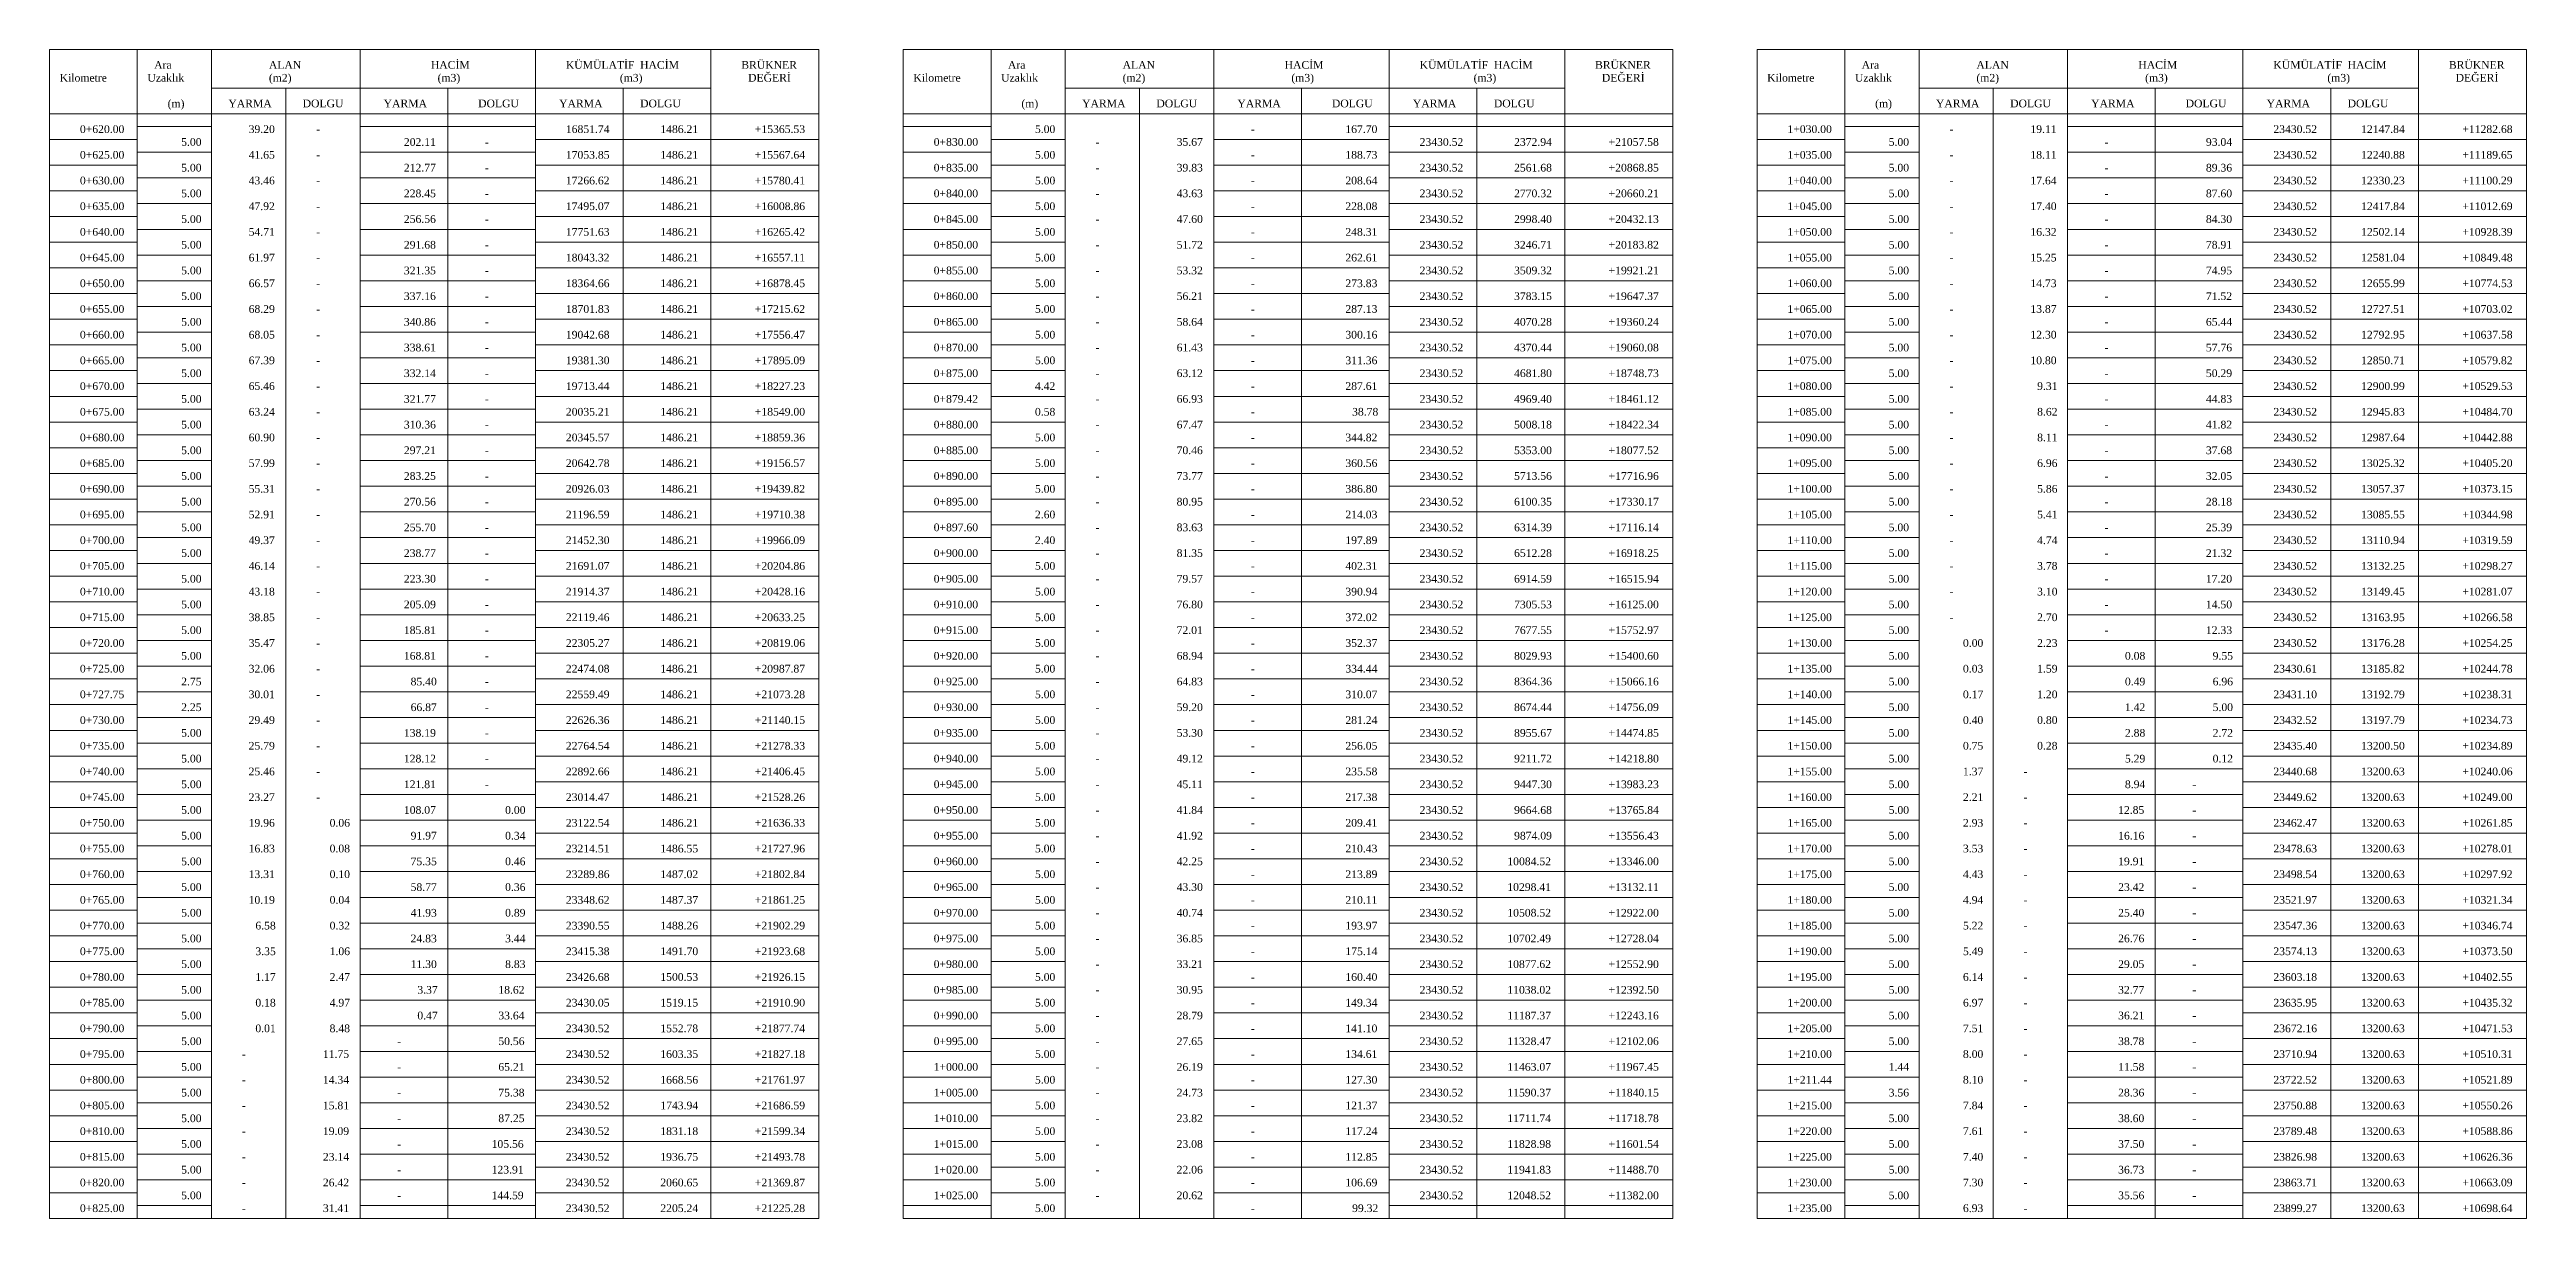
# Model space of a CAD drawing. Header units: metres. Extents: x 478603 to 489313, y 4282657 to 4289463.
# Drawn here: x 486223.8 to 486705.4, y 4283911.4 to 4284138.9 of the extents above; entities that cross this region are included whole.
import ezdxf

# ---------------------------------------------------------------- set-up
doc = ezdxf.new("R2010")
doc.units = ezdxf.units.M
for name, color, linetype, lineweight in [('TB_C', 96, 'Continuous', 0), ('TB_M', 18, 'Continuous', 0), ('TB_R', 1, 'Continuous', 0)]:
    doc.layers.add(name, color=color, linetype=linetype, lineweight=lineweight)
doc.styles.get("Standard").update_dxf_attribs({"font": 'times.ttf'})

msp = doc.modelspace()

# ---------------------------------------------------------------- texts
at = {"layer": 'TB_M'}
for s, p in [('Kilometre', (486225.72, 4284132.62)), ('Uzaklık', (486242.78, 4284132.62)), ('Ara', (486244.1, 4284135.12)), ('ALAN', (486266.41, 4284135.12)), ('(m2)', (486266.41, 4284132.62)), ('HACİM', (486297.91, 4284135.12)), ('(m3)', (486299.22, 4284132.62)), ('KÜMÜLATİF', (486324.16, 4284135.12)), ('(m3)', (486334.66, 4284132.62)), ('HACİM', (486338.6, 4284135.12)), ('BRÜKNER', (486358.28, 4284135.12)), ('DEĞERİ', (486359.6, 4284132.62)), ('Kilometre', (486391.75, 4284132.62)), ('Uzaklık', (486408.81, 4284132.62)), ('Ara', (486410.13, 4284135.12)), ('ALAN', (486432.44, 4284135.12)), ('(m2)', (486432.44, 4284132.62)), ('HACİM', (486463.94, 4284135.12)), ('(m3)', (486465.25, 4284132.62)), ('KÜMÜLATİF', (486490.19, 4284135.12)), ('(m3)', (486500.69, 4284132.62)), ('HACİM', (486504.63, 4284135.12)), ('BRÜKNER', (486524.31, 4284135.12)), ('DEĞERİ', (486525.63, 4284132.62)), ('Kilometre', (486557.78, 4284132.62)), ('Uzaklık', (486574.85, 4284132.62)), ('Ara', (486576.16, 4284135.12)), ('ALAN', (486598.47, 4284135.12)), ('(m2)', (486598.47, 4284132.62)), ('HACİM', (486629.97, 4284135.12)), ('(m3)', (486631.28, 4284132.62)), ('KÜMÜLATİF', (486656.22, 4284135.12)), ('(m3)', (486666.72, 4284132.62)), ('HACİM', (486670.66, 4284135.12)), ('BRÜKNER', (486690.35, 4284135.12)), ('DEĞERİ', (486691.66, 4284132.62)), ('(m)', (486246.72, 4284127.62)), ('YARMA', (486258.53, 4284127.62)), ('DOLGU', (486272.97, 4284127.62)), ('YARMA', (486288.72, 4284127.62)), ('DOLGU', (486307.1, 4284127.62)), ('YARMA', (486322.85, 4284127.62)), ('DOLGU', (486338.6, 4284127.62)), ('(m)', (486412.75, 4284127.62)), ('YARMA', (486424.56, 4284127.62)), ('DOLGU', (486439, 4284127.62)), ('YARMA', (486454.75, 4284127.62)), ('DOLGU', (486473.13, 4284127.62)), ('YARMA', (486488.88, 4284127.62)), ('DOLGU', (486504.63, 4284127.62)), ('(m)', (486578.78, 4284127.62)), ('YARMA', (486590.6, 4284127.62)), ('DOLGU', (486605.03, 4284127.62)), ('YARMA', (486620.78, 4284127.62)), ('DOLGU', (486639.16, 4284127.62)), ('YARMA', (486654.91, 4284127.62)), ('DOLGU', (486670.66, 4284127.62)), ('0+620.00', (486229.66, 4284122.62)), ('1+030.00', (486561.72, 4284122.62)), ('0+625.00', (486229.66, 4284117.62)), ('-', (486275.6, 4284122.62)), ('-', (486308.41, 4284120.12)), ('0+830.00', (486395.69, 4284120.12)), ('-', (486427.19, 4284120.12)), ('-', (486457.38, 4284122.62)), ('1+035.00', (486561.72, 4284117.62)), ('-', (486593.22, 4284122.62)), ('-', (486623.41, 4284120.12)), ('-', (486275.6, 4284117.62)), ('-', (486308.41, 4284115.12)), ('0+835.00', (486395.69, 4284115.12)), ('-', (486427.19, 4284115.12)), ('-', (486457.38, 4284117.62)), ('-', (486593.22, 4284117.62)), ('-', (486623.41, 4284115.12)), ('0+630.00', (486229.66, 4284112.62)), ('-', (486275.6, 4284112.62)), ('-', (486308.41, 4284110.12)), ('0+840.00', (486395.69, 4284110.12)), ('-', (486427.19, 4284110.12)), ('-', (486457.38, 4284112.62)), ('1+040.00', (486561.72, 4284112.62)), ('-', (486593.22, 4284112.62)), ('-', (486623.41, 4284110.12)), ('0+635.00', (486229.66, 4284107.62)), ('-', (486275.6, 4284107.62)), ('-', (486308.41, 4284105.12)), ('0+845.00', (486395.69, 4284105.12)), ('-', (486427.19, 4284105.12)), ('-', (486457.38, 4284107.62)), ('1+045.00', (486561.72, 4284107.62)), ('-', (486593.22, 4284107.62)), ('-', (486623.41, 4284105.12)), ('0+640.00', (486229.66, 4284102.62)), ('-', (486275.6, 4284102.62)), ('-', (486308.41, 4284100.12)), ('0+850.00', (486395.69, 4284100.12)), ('-', (486427.19, 4284100.12)), ('-', (486457.38, 4284102.62)), ('1+050.00', (486561.72, 4284102.62)), ('-', (486593.22, 4284102.62)), ('-', (486623.41, 4284100.12)), ('0+645.00', (486229.66, 4284097.62)), ('-', (486275.6, 4284097.62)), ('-', (486308.41, 4284095.12)), ('0+855.00', (486395.69, 4284095.12)), ('-', (486427.19, 4284095.12)), ('-', (486457.38, 4284097.62)), ('1+055.00', (486561.72, 4284097.62)), ('-', (486593.22, 4284097.62)), ('-', (486623.41, 4284095.12)), ('0+650.00', (486229.66, 4284092.62)), ('-', (486275.6, 4284092.62)), ('-', (486308.41, 4284090.12)), ('0+860.00', (486395.69, 4284090.12)), ('-', (486427.19, 4284090.12)), ('-', (486457.38, 4284092.62)), ('1+060.00', (486561.72, 4284092.62)), ('-', (486593.22, 4284092.62)), ('-', (486623.41, 4284090.12)), ('0+655.00', (486229.66, 4284087.62)), ('-', (486275.6, 4284087.62)), ('-', (486308.41, 4284085.12)), ('0+865.00', (486395.69, 4284085.12)), ('-', (486427.19, 4284085.12)), ('-', (486457.38, 4284087.62)), ('1+065.00', (486561.72, 4284087.62)), ('-', (486593.22, 4284087.62)), ('-', (486623.41, 4284085.12)), ('0+660.00', (486229.66, 4284082.62)), ('-', (486275.6, 4284082.62)), ('-', (486308.41, 4284080.12)), ('0+870.00', (486395.69, 4284080.12)), ('-', (486427.19, 4284080.12)), ('-', (486457.38, 4284082.62)), ('1+070.00', (486561.72, 4284082.62)), ('-', (486593.22, 4284082.62)), ('-', (486623.41, 4284080.12)), ('0+665.00', (486229.66, 4284077.62)), ('-', (486275.6, 4284077.62)), ('-', (486308.41, 4284075.12)), ('0+875.00', (486395.69, 4284075.12)), ('-', (486427.19, 4284075.12)), ('-', (486457.38, 4284077.62)), ('1+075.00', (486561.72, 4284077.62)), ('-', (486593.22, 4284077.62)), ('-', (486623.41, 4284075.12)), ('0+670.00', (486229.66, 4284072.62)), ('-', (486275.6, 4284072.62)), ('0+879.42', (486395.69, 4284070.12)), ('-', (486457.38, 4284072.62)), ('1+080.00', (486561.72, 4284072.62)), ('-', (486593.22, 4284072.62)), ('0+675.00', (486229.66, 4284067.62)), ('-', (486275.6, 4284067.62)), ('-', (486308.41, 4284070.12)), ('0+880.00', (486395.69, 4284065.12)), ('-', (486427.19, 4284070.12)), ('-', (486457.38, 4284067.62)), ('1+085.00', (486561.72, 4284067.62)), ('-', (486593.22, 4284067.62)), ('-', (486623.41, 4284070.12)), ('0+680.00', (486229.66, 4284062.62)), ('-', (486275.6, 4284062.62)), ('-', (486308.41, 4284065.12)), ('0+885.00', (486395.69, 4284060.12)), ('-', (486427.19, 4284065.12)), ('-', (486457.38, 4284062.62)), ('1+090.00', (486561.72, 4284062.62)), ('-', (486593.22, 4284062.62)), ('-', (486623.41, 4284065.12)), ('0+685.00', (486229.66, 4284057.62)), ('-', (486275.6, 4284057.62)), ('-', (486308.41, 4284060.12)), ('0+890.00', (486395.69, 4284055.12)), ('-', (486427.19, 4284060.12)), ('-', (486457.38, 4284057.62)), ('1+095.00', (486561.72, 4284057.62)), ('-', (486593.22, 4284057.62)), ('-', (486623.41, 4284060.12)), ('0+690.00', (486229.66, 4284052.62)), ('-', (486275.6, 4284052.62)), ('-', (486308.41, 4284055.12)), ('0+895.00', (486395.69, 4284050.12)), ('-', (486427.19, 4284055.12)), ('-', (486457.38, 4284052.62)), ('1+100.00', (486561.72, 4284052.62)), ('-', (486593.22, 4284052.62)), ('-', (486623.41, 4284055.12)), ('0+695.00', (486229.66, 4284047.62)), ('-', (486275.6, 4284047.62)), ('-', (486308.41, 4284050.12)), ('-', (486427.19, 4284050.12)), ('-', (486457.38, 4284047.62)), ('1+105.00', (486561.72, 4284047.62)), ('-', (486593.22, 4284047.62)), ('-', (486623.41, 4284050.12)), ('0+700.00', (486229.66, 4284042.62)), ('-', (486275.6, 4284042.62)), ('-', (486308.41, 4284045.12)), ('0+897.60', (486395.69, 4284045.12)), ('-', (486427.19, 4284045.12)), ('-', (486457.38, 4284042.62)), ('1+110.00', (486561.72, 4284042.62)), ('-', (486593.22, 4284042.62)), ('-', (486623.41, 4284045.12)), ('0+705.00', (486229.66, 4284037.62)), ('-', (486275.6, 4284037.62)), ('-', (486308.41, 4284040.12)), ('0+900.00', (486395.69, 4284040.12)), ('-', (486427.19, 4284040.12)), ('-', (486457.38, 4284037.62)), ('1+115.00', (486561.72, 4284037.62)), ('-', (486593.22, 4284037.62)), ('-', (486623.41, 4284040.12)), ('0+710.00', (486229.66, 4284032.62)), ('-', (486275.6, 4284032.62)), ('-', (486308.41, 4284035.12)), ('0+905.00', (486395.69, 4284035.12)), ('-', (486427.19, 4284035.12)), ('-', (486457.38, 4284032.62)), ('1+120.00', (486561.72, 4284032.62)), ('-', (486593.22, 4284032.62)), ('-', (486623.41, 4284035.12)), ('0+715.00', (486229.66, 4284027.62)), ('-', (486275.6, 4284027.62)), ('-', (486308.41, 4284030.12)), ('0+910.00', (486395.69, 4284030.12)), ('-', (486427.19, 4284030.12)), ('-', (486457.38, 4284027.62)), ('1+125.00', (486561.72, 4284027.62)), ('-', (486593.22, 4284027.62)), ('-', (486623.41, 4284030.12)), ('0+720.00', (486229.66, 4284022.62)), ('-', (486275.6, 4284022.62)), ('-', (486308.41, 4284025.12)), ('0+915.00', (486395.69, 4284025.12)), ('-', (486427.19, 4284025.12)), ('-', (486457.38, 4284022.62)), ('1+130.00', (486561.72, 4284022.62)), ('-', (486623.41, 4284025.12)), ('0+725.00', (486229.66, 4284017.62)), ('-', (486275.6, 4284017.62)), ('-', (486308.41, 4284020.12)), ('0+920.00', (486395.69, 4284020.12)), ('-', (486427.19, 4284020.12)), ('-', (486457.38, 4284017.62)), ('1+135.00', (486561.72, 4284017.62)), ('0+727.75', (486229.66, 4284012.62)), ('-', (486275.6, 4284012.62)), ('-', (486308.41, 4284015.12)), ('0+925.00', (486395.69, 4284015.12)), ('-', (486427.19, 4284015.12)), ('-', (486457.38, 4284012.62)), ('1+140.00', (486561.72, 4284012.62)), ('0+730.00', (486229.66, 4284007.62)), ('-', (486275.6, 4284007.62)), ('-', (486308.41, 4284010.12)), ('0+930.00', (486395.69, 4284010.12)), ('-', (486427.19, 4284010.12)), ('-', (486457.38, 4284007.62)), ('1+145.00', (486561.72, 4284007.62)), ('0+735.00', (486229.66, 4284002.62)), ('-', (486308.41, 4284005.12)), ('0+935.00', (486395.69, 4284005.12)), ('-', (486427.19, 4284005.12)), ('1+150.00', (486561.72, 4284002.62)), ('0+740.00', (486229.66, 4283997.62)), ('-', (486275.6, 4284002.62)), ('-', (486308.41, 4284000.12)), ('0+940.00', (486395.69, 4284000.12)), ('-', (486427.19, 4284000.12)), ('-', (486457.38, 4284002.62)), ('1+155.00', (486561.72, 4283997.62)), ('0+745.00', (486229.66, 4283992.62)), ('-', (486275.6, 4283997.62)), ('-', (486308.41, 4283995.12)), ('0+945.00', (486395.69, 4283995.12)), ('-', (486427.19, 4283995.12)), ('-', (486457.38, 4283997.62)), ('1+160.00', (486561.72, 4283992.62)), ('-', (486607.66, 4283997.62)), ('-', (486640.47, 4283995.12)), ('0+750.00', (486229.66, 4283987.62)), ('-', (486275.6, 4283992.62)), ('0+950.00', (486395.69, 4283990.12)), ('-', (486427.19, 4283990.12)), ('-', (486457.38, 4283992.62)), ('1+165.00', (486561.72, 4283987.62)), ('-', (486607.66, 4283992.62)), ('-', (486640.47, 4283990.12)), ('0+755.00', (486229.66, 4283982.62)), ('0+955.00', (486395.69, 4283985.12)), ('-', (486427.19, 4283985.12)), ('-', (486457.38, 4283987.62)), ('1+170.00', (486561.72, 4283982.62)), ('-', (486607.66, 4283987.62)), ('-', (486640.47, 4283985.12)), ('0+960.00', (486395.69, 4283980.12)), ('-', (486427.19, 4283980.12)), ('-', (486457.38, 4283982.62)), ('-', (486607.66, 4283982.62)), ('-', (486640.47, 4283980.12)), ('0+760.00', (486229.66, 4283977.62)), ('0+965.00', (486395.69, 4283975.12)), ('-', (486427.19, 4283975.12)), ('-', (486457.38, 4283977.62)), ('1+175.00', (486561.72, 4283977.62)), ('-', (486607.66, 4283977.62)), ('-', (486640.47, 4283975.12)), ('0+765.00', (486229.66, 4283972.62)), ('0+970.00', (486395.69, 4283970.12)), ('-', (486427.19, 4283970.12)), ('-', (486457.38, 4283972.62)), ('1+180.00', (486561.72, 4283972.62)), ('-', (486607.66, 4283972.62)), ('-', (486640.47, 4283970.12)), ('0+770.00', (486229.66, 4283967.62)), ('0+975.00', (486395.69, 4283965.12)), ('-', (486427.19, 4283965.12)), ('-', (486457.38, 4283967.62)), ('1+185.00', (486561.72, 4283967.62)), ('-', (486607.66, 4283967.62)), ('-', (486640.47, 4283965.12)), ('0+775.00', (486229.66, 4283962.62)), ('0+980.00', (486395.69, 4283960.12)), ('-', (486427.19, 4283960.12)), ('-', (486457.38, 4283962.62)), ('1+190.00', (486561.72, 4283962.62)), ('-', (486607.66, 4283962.62)), ('-', (486640.47, 4283960.12)), ('0+780.00', (486229.66, 4283957.62)), ('0+985.00', (486395.69, 4283955.12)), ('-', (486427.19, 4283955.12)), ('-', (486457.38, 4283957.62)), ('1+195.00', (486561.72, 4283957.62)), ('-', (486607.66, 4283957.62)), ('-', (486640.47, 4283955.12)), ('0+785.00', (486229.66, 4283952.62)), ('0+990.00', (486395.69, 4283950.12)), ('-', (486427.19, 4283950.12)), ('-', (486457.38, 4283952.62)), ('1+200.00', (486561.72, 4283952.62)), ('-', (486607.66, 4283952.62)), ('-', (486640.47, 4283950.12)), ('0+790.00', (486229.66, 4283947.62)), ('-', (486291.35, 4283945.12)), ('0+995.00', (486395.69, 4283945.12)), ('-', (486427.19, 4283945.12)), ('-', (486457.38, 4283947.62)), ('1+205.00', (486561.72, 4283947.62)), ('-', (486607.66, 4283947.62)), ('-', (486640.47, 4283945.12)), ('0+795.00', (486229.66, 4283942.62)), ('-', (486261.16, 4283942.62)), ('1+000.00', (486395.69, 4283940.12)), ('-', (486457.38, 4283942.62)), ('1+210.00', (486561.72, 4283942.62)), ('-', (486607.66, 4283942.62)), ('0+800.00', (486229.66, 4283937.62)), ('-', (486261.16, 4283937.62)), ('-', (486291.35, 4283940.12)), ('1+005.00', (486395.69, 4283935.12)), ('-', (486427.19, 4283940.12)), ('-', (486457.38, 4283937.62)), ('1+211.44', (486561.72, 4283937.62)), ('-', (486607.66, 4283937.62)), ('-', (486640.47, 4283940.12)), ('0+805.00', (486229.66, 4283932.62)), ('-', (486261.16, 4283932.62)), ('-', (486291.35, 4283935.12)), ('1+010.00', (486395.69, 4283930.12)), ('-', (486427.19, 4283935.12)), ('-', (486457.38, 4283932.62)), ('1+215.00', (486561.72, 4283932.62)), ('-', (486607.66, 4283932.62)), ('-', (486640.47, 4283935.12)), ('0+810.00', (486229.66, 4283927.62)), ('-', (486261.16, 4283927.62)), ('-', (486291.35, 4283930.12)), ('1+015.00', (486395.69, 4283925.12)), ('-', (486427.19, 4283930.12)), ('-', (486457.38, 4283927.62)), ('1+220.00', (486561.72, 4283927.62)), ('-', (486607.66, 4283927.62)), ('-', (486640.47, 4283930.12)), ('0+815.00', (486229.66, 4283922.62)), ('-', (486261.16, 4283922.62)), ('-', (486291.35, 4283925.12)), ('1+020.00', (486395.69, 4283920.12)), ('-', (486427.19, 4283925.12)), ('-', (486457.38, 4283922.62)), ('1+225.00', (486561.72, 4283922.62)), ('-', (486607.66, 4283922.62)), ('-', (486640.47, 4283925.12)), ('0+820.00', (486229.66, 4283917.62)), ('-', (486261.16, 4283917.62)), ('-', (486291.35, 4283920.12)), ('-', (486427.19, 4283920.12)), ('-', (486457.38, 4283917.62)), ('1+230.00', (486561.72, 4283917.62)), ('-', (486607.66, 4283917.62)), ('-', (486640.47, 4283920.12)), ('0+825.00', (486229.66, 4283912.62)), ('-', (486261.16, 4283912.62)), ('-', (486291.35, 4283915.12)), ('1+025.00', (486395.69, 4283915.12)), ('-', (486427.19, 4283915.12)), ('-', (486457.38, 4283912.62)), ('1+235.00', (486561.72, 4283912.62)), ('-', (486607.66, 4283912.62)), ('-', (486640.47, 4283915.12))]:
    msp.add_text(s, height=1.5, dxfattribs=at).set_placement(p)
at = {"layer": 'TB_R'}
for s, p in [('39.20', (486262.47, 4284122.62)), ('16851.74', (486324.16, 4284122.62)), ('1486.21', (486342.53, 4284122.62)), ('+15365.53', (486360.91, 4284122.62)), ('5.00', (486415.38, 4284122.62)), ('167.70', (486475.75, 4284122.62)), ('19.11', (486608.97, 4284122.62)), ('23430.52', (486656.22, 4284122.62)), ('12147.84', (486673.28, 4284122.62)), ('+11282.68', (486692.97, 4284122.62)), ('5.00', (486249.35, 4284120.12)), ('41.65', (486262.47, 4284117.62)), ('202.11', (486292.66, 4284120.12)), ('17053.85', (486324.16, 4284117.62)), ('1486.21', (486342.53, 4284117.62)), ('+15567.64', (486360.91, 4284117.62)), ('5.00', (486415.38, 4284117.62)), ('35.67', (486442.94, 4284120.12)), ('188.73', (486475.75, 4284117.62)), ('23430.52', (486490.19, 4284120.12)), ('2372.94', (486508.56, 4284120.12)), ('+21057.58', (486526.94, 4284120.12)), ('5.00', (486581.41, 4284120.12)), ('18.11', (486608.97, 4284117.62)), ('93.04', (486643.1, 4284120.12)), ('23430.52', (486656.22, 4284117.62)), ('12240.88', (486673.28, 4284117.62)), ('+11189.65', (486692.97, 4284117.62)), ('5.00', (486249.35, 4284115.12)), ('212.77', (486292.66, 4284115.12)), ('39.83', (486442.94, 4284115.12)), ('23430.52', (486490.19, 4284115.12)), ('2561.68', (486508.56, 4284115.12)), ('+20868.85', (486526.94, 4284115.12)), ('5.00', (486581.41, 4284115.12)), ('89.36', (486643.1, 4284115.12)), ('5.00', (486249.35, 4284110.12)), ('43.46', (486262.47, 4284112.62)), ('228.45', (486292.66, 4284110.12)), ('17266.62', (486324.16, 4284112.62)), ('1486.21', (486342.53, 4284112.62)), ('+15780.41', (486360.91, 4284112.62)), ('5.00', (486415.38, 4284112.62)), ('43.63', (486442.94, 4284110.12)), ('208.64', (486475.75, 4284112.62)), ('23430.52', (486490.19, 4284110.12)), ('2770.32', (486508.56, 4284110.12)), ('+20660.21', (486526.94, 4284110.12)), ('5.00', (486581.41, 4284110.12)), ('17.64', (486608.97, 4284112.62)), ('87.60', (486643.1, 4284110.12)), ('23430.52', (486656.22, 4284112.62)), ('12330.23', (486673.28, 4284112.62)), ('+11100.29', (486692.97, 4284112.62)), ('5.00', (486249.35, 4284105.12)), ('47.92', (486262.47, 4284107.62)), ('256.56', (486292.66, 4284105.12)), ('17495.07', (486324.16, 4284107.62)), ('1486.21', (486342.53, 4284107.62)), ('+16008.86', (486360.91, 4284107.62)), ('5.00', (486415.38, 4284107.62)), ('47.60', (486442.94, 4284105.12)), ('228.08', (486475.75, 4284107.62)), ('23430.52', (486490.19, 4284105.12)), ('2998.40', (486508.56, 4284105.12)), ('+20432.13', (486526.94, 4284105.12)), ('5.00', (486581.41, 4284105.12)), ('17.40', (486608.97, 4284107.62)), ('84.30', (486643.1, 4284105.12)), ('23430.52', (486656.22, 4284107.62)), ('12417.84', (486673.28, 4284107.62)), ('+11012.69', (486692.97, 4284107.62)), ('5.00', (486249.35, 4284100.12)), ('54.71', (486262.47, 4284102.62)), ('291.68', (486292.66, 4284100.12)), ('17751.63', (486324.16, 4284102.62)), ('1486.21', (486342.53, 4284102.62)), ('+16265.42', (486360.91, 4284102.62)), ('5.00', (486415.38, 4284102.62)), ('51.72', (486442.94, 4284100.12)), ('248.31', (486475.75, 4284102.62)), ('23430.52', (486490.19, 4284100.12)), ('3246.71', (486508.56, 4284100.12)), ('+20183.82', (486526.94, 4284100.12)), ('5.00', (486581.41, 4284100.12)), ('16.32', (486608.97, 4284102.62)), ('78.91', (486643.1, 4284100.12)), ('23430.52', (486656.22, 4284102.62)), ('12502.14', (486673.28, 4284102.62)), ('+10928.39', (486692.97, 4284102.62)), ('5.00', (486249.35, 4284095.12)), ('61.97', (486262.47, 4284097.62)), ('321.35', (486292.66, 4284095.12)), ('18043.32', (486324.16, 4284097.62)), ('1486.21', (486342.53, 4284097.62)), ('+16557.11', (486360.91, 4284097.62)), ('5.00', (486415.38, 4284097.62)), ('53.32', (486442.94, 4284095.12)), ('262.61', (486475.75, 4284097.62)), ('23430.52', (486490.19, 4284095.12)), ('3509.32', (486508.56, 4284095.12)), ('+19921.21', (486526.94, 4284095.12)), ('5.00', (486581.41, 4284095.12)), ('15.25', (486608.97, 4284097.62)), ('74.95', (486643.1, 4284095.12)), ('23430.52', (486656.22, 4284097.62)), ('12581.04', (486673.28, 4284097.62)), ('+10849.48', (486692.97, 4284097.62)), ('5.00', (486249.35, 4284090.12)), ('66.57', (486262.47, 4284092.62)), ('337.16', (486292.66, 4284090.12)), ('18364.66', (486324.16, 4284092.62)), ('1486.21', (486342.53, 4284092.62)), ('+16878.45', (486360.91, 4284092.62)), ('5.00', (486415.38, 4284092.62)), ('56.21', (486442.94, 4284090.12)), ('273.83', (486475.75, 4284092.62)), ('23430.52', (486490.19, 4284090.12)), ('3783.15', (486508.56, 4284090.12)), ('+19647.37', (486526.94, 4284090.12)), ('5.00', (486581.41, 4284090.12)), ('14.73', (486608.97, 4284092.62)), ('71.52', (486643.1, 4284090.12)), ('23430.52', (486656.22, 4284092.62)), ('12655.99', (486673.28, 4284092.62)), ('+10774.53', (486692.97, 4284092.62)), ('5.00', (486249.35, 4284085.12)), ('68.29', (486262.47, 4284087.62)), ('340.86', (486292.66, 4284085.12)), ('18701.83', (486324.16, 4284087.62)), ('1486.21', (486342.53, 4284087.62)), ('+17215.62', (486360.91, 4284087.62)), ('5.00', (486415.38, 4284087.62)), ('58.64', (486442.94, 4284085.12)), ('287.13', (486475.75, 4284087.62)), ('23430.52', (486490.19, 4284085.12)), ('4070.28', (486508.56, 4284085.12)), ('+19360.24', (486526.94, 4284085.12)), ('5.00', (486581.41, 4284085.12)), ('13.87', (486608.97, 4284087.62)), ('65.44', (486643.1, 4284085.12)), ('23430.52', (486656.22, 4284087.62)), ('12727.51', (486673.28, 4284087.62)), ('+10703.02', (486692.97, 4284087.62)), ('5.00', (486249.35, 4284080.12)), ('68.05', (486262.47, 4284082.62)), ('338.61', (486292.66, 4284080.12)), ('19042.68', (486324.16, 4284082.62)), ('1486.21', (486342.53, 4284082.62)), ('+17556.47', (486360.91, 4284082.62)), ('5.00', (486415.38, 4284082.62)), ('61.43', (486442.94, 4284080.12)), ('300.16', (486475.75, 4284082.62)), ('23430.52', (486490.19, 4284080.12)), ('4370.44', (486508.56, 4284080.12)), ('+19060.08', (486526.94, 4284080.12)), ('5.00', (486581.41, 4284080.12)), ('12.30', (486608.97, 4284082.62)), ('57.76', (486643.1, 4284080.12)), ('23430.52', (486656.22, 4284082.62)), ('12792.95', (486673.28, 4284082.62)), ('+10637.58', (486692.97, 4284082.62)), ('5.00', (486249.35, 4284075.12)), ('67.39', (486262.47, 4284077.62)), ('332.14', (486292.66, 4284075.12)), ('19381.30', (486324.16, 4284077.62)), ('1486.21', (486342.53, 4284077.62)), ('+17895.09', (486360.91, 4284077.62)), ('5.00', (486415.38, 4284077.62)), ('63.12', (486442.94, 4284075.12)), ('311.36', (486475.75, 4284077.62)), ('23430.52', (486490.19, 4284075.12)), ('4681.80', (486508.56, 4284075.12)), ('+18748.73', (486526.94, 4284075.12)), ('5.00', (486581.41, 4284075.12)), ('10.80', (486608.97, 4284077.62)), ('50.29', (486643.1, 4284075.12)), ('23430.52', (486656.22, 4284077.62)), ('12850.71', (486673.28, 4284077.62)), ('+10579.82', (486692.97, 4284077.62)), ('5.00', (486249.35, 4284070.12)), ('65.46', (486262.47, 4284072.62)), ('321.77', (486292.66, 4284070.12)), ('19713.44', (486324.16, 4284072.62)), ('1486.21', (486342.53, 4284072.62)), ('+18227.23', (486360.91, 4284072.62)), ('4.42', (486415.38, 4284072.62)), ('66.93', (486442.94, 4284070.12)), ('287.61', (486475.75, 4284072.62)), ('23430.52', (486490.19, 4284070.12)), ('4969.40', (486508.56, 4284070.12)), ('+18461.12', (486526.94, 4284070.12)), ('5.00', (486581.41, 4284070.12)), ('9.31', (486610.28, 4284072.62)), ('44.83', (486643.1, 4284070.12)), ('23430.52', (486656.22, 4284072.62)), ('12900.99', (486673.28, 4284072.62)), ('+10529.53', (486692.97, 4284072.62)), ('5.00', (486249.35, 4284065.12)), ('63.24', (486262.47, 4284067.62)), ('310.36', (486292.66, 4284065.12)), ('20035.21', (486324.16, 4284067.62)), ('1486.21', (486342.53, 4284067.62)), ('+18549.00', (486360.91, 4284067.62)), ('0.58', (486415.38, 4284067.62)), ('67.47', (486442.94, 4284065.12)), ('38.78', (486477.06, 4284067.62)), ('23430.52', (486490.19, 4284065.12)), ('5008.18', (486508.56, 4284065.12)), ('+18422.34', (486526.94, 4284065.12)), ('5.00', (486581.41, 4284065.12)), ('8.62', (486610.28, 4284067.62)), ('41.82', (486643.1, 4284065.12)), ('23430.52', (486656.22, 4284067.62)), ('12945.83', (486673.28, 4284067.62)), ('+10484.70', (486692.97, 4284067.62)), ('5.00', (486249.35, 4284060.12)), ('60.90', (486262.47, 4284062.62)), ('297.21', (486292.66, 4284060.12)), ('20345.57', (486324.16, 4284062.62)), ('1486.21', (486342.53, 4284062.62)), ('+18859.36', (486360.91, 4284062.62)), ('5.00', (486415.38, 4284062.62)), ('70.46', (486442.94, 4284060.12)), ('344.82', (486475.75, 4284062.62)), ('23430.52', (486490.19, 4284060.12)), ('5353.00', (486508.56, 4284060.12)), ('+18077.52', (486526.94, 4284060.12)), ('5.00', (486581.41, 4284060.12)), ('8.11', (486610.28, 4284062.62)), ('37.68', (486643.1, 4284060.12)), ('23430.52', (486656.22, 4284062.62)), ('12987.64', (486673.28, 4284062.62)), ('+10442.88', (486692.97, 4284062.62)), ('5.00', (486249.35, 4284055.12)), ('57.99', (486262.47, 4284057.62)), ('283.25', (486292.66, 4284055.12)), ('20642.78', (486324.16, 4284057.62)), ('1486.21', (486342.53, 4284057.62)), ('+19156.57', (486360.91, 4284057.62)), ('5.00', (486415.38, 4284057.62)), ('73.77', (486442.94, 4284055.12)), ('360.56', (486475.75, 4284057.62)), ('23430.52', (486490.19, 4284055.12)), ('5713.56', (486508.56, 4284055.12)), ('+17716.96', (486526.94, 4284055.12)), ('5.00', (486581.41, 4284055.12)), ('6.96', (486610.28, 4284057.62)), ('32.05', (486643.1, 4284055.12)), ('23430.52', (486656.22, 4284057.62)), ('13025.32', (486673.28, 4284057.62)), ('+10405.20', (486692.97, 4284057.62)), ('5.00', (486249.35, 4284050.12)), ('55.31', (486262.47, 4284052.62)), ('270.56', (486292.66, 4284050.12)), ('20926.03', (486324.16, 4284052.62)), ('1486.21', (486342.53, 4284052.62)), ('+19439.82', (486360.91, 4284052.62)), ('5.00', (486415.38, 4284052.62)), ('80.95', (486442.94, 4284050.12)), ('386.80', (486475.75, 4284052.62)), ('23430.52', (486490.19, 4284050.12)), ('6100.35', (486508.56, 4284050.12)), ('+17330.17', (486526.94, 4284050.12)), ('5.00', (486581.41, 4284050.12)), ('5.86', (486610.28, 4284052.62)), ('28.18', (486643.1, 4284050.12)), ('23430.52', (486656.22, 4284052.62)), ('13057.37', (486673.28, 4284052.62)), ('+10373.15', (486692.97, 4284052.62)), ('52.91', (486262.47, 4284047.62)), ('21196.59', (486324.16, 4284047.62)), ('1486.21', (486342.53, 4284047.62)), ('+19710.38', (486360.91, 4284047.62)), ('2.60', (486415.38, 4284047.62)), ('214.03', (486475.75, 4284047.62)), ('5.41', (486610.28, 4284047.62)), ('23430.52', (486656.22, 4284047.62)), ('13085.55', (486673.28, 4284047.62)), ('+10344.98', (486692.97, 4284047.62)), ('5.00', (486249.35, 4284045.12)), ('49.37', (486262.47, 4284042.62)), ('255.70', (486292.66, 4284045.12)), ('21452.30', (486324.16, 4284042.62)), ('1486.21', (486342.53, 4284042.62)), ('+19966.09', (486360.91, 4284042.62)), ('2.40', (486415.38, 4284042.62)), ('83.63', (486442.94, 4284045.12)), ('197.89', (486475.75, 4284042.62)), ('23430.52', (486490.19, 4284045.12)), ('6314.39', (486508.56, 4284045.12)), ('+17116.14', (486526.94, 4284045.12)), ('5.00', (486581.41, 4284045.12)), ('4.74', (486610.28, 4284042.62)), ('25.39', (486643.1, 4284045.12)), ('23430.52', (486656.22, 4284042.62)), ('13110.94', (486673.28, 4284042.62)), ('+10319.59', (486692.97, 4284042.62)), ('5.00', (486249.35, 4284040.12)), ('46.14', (486262.47, 4284037.62)), ('238.77', (486292.66, 4284040.12)), ('21691.07', (486324.16, 4284037.62)), ('1486.21', (486342.53, 4284037.62)), ('+20204.86', (486360.91, 4284037.62)), ('5.00', (486415.38, 4284037.62)), ('81.35', (486442.94, 4284040.12)), ('402.31', (486475.75, 4284037.62)), ('23430.52', (486490.19, 4284040.12)), ('6512.28', (486508.56, 4284040.12)), ('+16918.25', (486526.94, 4284040.12)), ('5.00', (486581.41, 4284040.12)), ('3.78', (486610.28, 4284037.62)), ('21.32', (486643.1, 4284040.12)), ('23430.52', (486656.22, 4284037.62)), ('13132.25', (486673.28, 4284037.62)), ('+10298.27', (486692.97, 4284037.62)), ('5.00', (486249.35, 4284035.12)), ('43.18', (486262.47, 4284032.62)), ('223.30', (486292.66, 4284035.12)), ('21914.37', (486324.16, 4284032.62)), ('1486.21', (486342.53, 4284032.62)), ('+20428.16', (486360.91, 4284032.62)), ('5.00', (486415.38, 4284032.62)), ('79.57', (486442.94, 4284035.12)), ('390.94', (486475.75, 4284032.62)), ('23430.52', (486490.19, 4284035.12)), ('6914.59', (486508.56, 4284035.12)), ('+16515.94', (486526.94, 4284035.12)), ('5.00', (486581.41, 4284035.12)), ('3.10', (486610.28, 4284032.62)), ('17.20', (486643.1, 4284035.12)), ('23430.52', (486656.22, 4284032.62)), ('13149.45', (486673.28, 4284032.62)), ('+10281.07', (486692.97, 4284032.62)), ('5.00', (486249.35, 4284030.12)), ('38.85', (486262.47, 4284027.62)), ('205.09', (486292.66, 4284030.12)), ('22119.46', (486324.16, 4284027.62)), ('1486.21', (486342.53, 4284027.62)), ('+20633.25', (486360.91, 4284027.62)), ('5.00', (486415.38, 4284027.62)), ('76.80', (486442.94, 4284030.12)), ('372.02', (486475.75, 4284027.62)), ('23430.52', (486490.19, 4284030.12)), ('7305.53', (486508.56, 4284030.12)), ('+16125.00', (486526.94, 4284030.12)), ('5.00', (486581.41, 4284030.12)), ('2.70', (486610.28, 4284027.62)), ('14.50', (486643.1, 4284030.12)), ('23430.52', (486656.22, 4284027.62)), ('13163.95', (486673.28, 4284027.62)), ('+10266.58', (486692.97, 4284027.62)), ('5.00', (486249.35, 4284025.12)), ('35.47', (486262.47, 4284022.62)), ('185.81', (486292.66, 4284025.12)), ('22305.27', (486324.16, 4284022.62)), ('1486.21', (486342.53, 4284022.62)), ('+20819.06', (486360.91, 4284022.62)), ('5.00', (486415.38, 4284022.62)), ('72.01', (486442.94, 4284025.12)), ('352.37', (486475.75, 4284022.62)), ('23430.52', (486490.19, 4284025.12)), ('7677.55', (486508.56, 4284025.12)), ('+15752.97', (486526.94, 4284025.12)), ('5.00', (486581.41, 4284025.12)), ('0.00', (486595.85, 4284022.62)), ('2.23', (486610.28, 4284022.62)), ('12.33', (486643.1, 4284025.12)), ('23430.52', (486656.22, 4284022.62)), ('13176.28', (486673.28, 4284022.62)), ('+10254.25', (486692.97, 4284022.62)), ('5.00', (486249.35, 4284020.12)), ('32.06', (486262.47, 4284017.62)), ('168.81', (486292.66, 4284020.12)), ('22474.08', (486324.16, 4284017.62)), ('1486.21', (486342.53, 4284017.62)), ('+20987.87', (486360.91, 4284017.62)), ('5.00', (486415.38, 4284017.62)), ('68.94', (486442.94, 4284020.12)), ('334.44', (486475.75, 4284017.62)), ('23430.52', (486490.19, 4284020.12)), ('8029.93', (486508.56, 4284020.12)), ('+15400.60', (486526.94, 4284020.12)), ('5.00', (486581.41, 4284020.12)), ('0.03', (486595.85, 4284017.62)), ('1.59', (486610.28, 4284017.62)), ('0.08', (486627.35, 4284020.12)), ('9.55', (486644.41, 4284020.12)), ('23430.61', (486656.22, 4284017.62)), ('13185.82', (486673.28, 4284017.62)), ('+10244.78', (486692.97, 4284017.62)), ('2.75', (486249.35, 4284015.12)), ('30.01', (486262.47, 4284012.62)), ('85.40', (486293.97, 4284015.12)), ('22559.49', (486324.16, 4284012.62)), ('1486.21', (486342.53, 4284012.62)), ('+21073.28', (486360.91, 4284012.62)), ('5.00', (486415.38, 4284012.62)), ('64.83', (486442.94, 4284015.12)), ('310.07', (486475.75, 4284012.62)), ('23430.52', (486490.19, 4284015.12)), ('8364.36', (486508.56, 4284015.12)), ('+15066.16', (486526.94, 4284015.12)), ('5.00', (486581.41, 4284015.12)), ('0.17', (486595.85, 4284012.62)), ('1.20', (486610.28, 4284012.62)), ('0.49', (486627.35, 4284015.12)), ('6.96', (486644.41, 4284015.12)), ('23431.10', (486656.22, 4284012.62)), ('13192.79', (486673.28, 4284012.62)), ('+10238.31', (486692.97, 4284012.62)), ('2.25', (486249.35, 4284010.12)), ('29.49', (486262.47, 4284007.62)), ('66.87', (486293.97, 4284010.12)), ('22626.36', (486324.16, 4284007.62)), ('1486.21', (486342.53, 4284007.62)), ('+21140.15', (486360.91, 4284007.62)), ('5.00', (486415.38, 4284007.62)), ('59.20', (486442.94, 4284010.12)), ('281.24', (486475.75, 4284007.62)), ('23430.52', (486490.19, 4284010.12)), ('8674.44', (486508.56, 4284010.12)), ('+14756.09', (486526.94, 4284010.12)), ('5.00', (486581.41, 4284010.12)), ('0.40', (486595.85, 4284007.62)), ('0.80', (486610.28, 4284007.62)), ('1.42', (486627.35, 4284010.12)), ('5.00', (486644.41, 4284010.12)), ('23432.52', (486656.22, 4284007.62)), ('13197.79', (486673.28, 4284007.62)), ('+10234.73', (486692.97, 4284007.62)), ('5.00', (486249.35, 4284005.12)), ('25.79', (486262.47, 4284002.62)), ('138.19', (486292.66, 4284005.12)), ('22764.54', (486324.16, 4284002.62)), ('1486.21', (486342.53, 4284002.62)), ('+21278.33', (486360.91, 4284002.62)), ('5.00', (486415.38, 4284002.62)), ('53.30', (486442.94, 4284005.12)), ('256.05', (486475.75, 4284002.62)), ('23430.52', (486490.19, 4284005.12)), ('8955.67', (486508.56, 4284005.12)), ('+14474.85', (486526.94, 4284005.12)), ('5.00', (486581.41, 4284005.12)), ('0.75', (486595.85, 4284002.62)), ('0.28', (486610.28, 4284002.62)), ('2.88', (486627.35, 4284005.12)), ('2.72', (486644.41, 4284005.12)), ('23435.40', (486656.22, 4284002.62)), ('13200.50', (486673.28, 4284002.62)), ('+10234.89', (486692.97, 4284002.62)), ('5.00', (486249.35, 4284000.12)), ('25.46', (486262.47, 4283997.62)), ('128.12', (486292.66, 4284000.12)), ('22892.66', (486324.16, 4283997.62)), ('1486.21', (486342.53, 4283997.62)), ('+21406.45', (486360.91, 4283997.62)), ('5.00', (486415.38, 4283997.62)), ('49.12', (486442.94, 4284000.12)), ('235.58', (486475.75, 4283997.62)), ('23430.52', (486490.19, 4284000.12)), ('9211.72', (486508.56, 4284000.12)), ('+14218.80', (486526.94, 4284000.12)), ('5.00', (486581.41, 4284000.12)), ('1.37', (486595.85, 4283997.62)), ('5.29', (486627.35, 4284000.12)), ('0.12', (486644.41, 4284000.12)), ('23440.68', (486656.22, 4283997.62)), ('13200.63', (486673.28, 4283997.62)), ('+10240.06', (486692.97, 4283997.62)), ('5.00', (486249.35, 4283995.12)), ('23.27', (486262.47, 4283992.62)), ('121.81', (486292.66, 4283995.12)), ('23014.47', (486324.16, 4283992.62)), ('1486.21', (486342.53, 4283992.62)), ('+21528.26', (486360.91, 4283992.62)), ('5.00', (486415.38, 4283992.62)), ('45.11', (486442.94, 4283995.12)), ('217.38', (486475.75, 4283992.62)), ('23430.52', (486490.19, 4283995.12)), ('9447.30', (486508.56, 4283995.12)), ('+13983.23', (486526.94, 4283995.12)), ('5.00', (486581.41, 4283995.12)), ('2.21', (486595.85, 4283992.62)), ('8.94', (486627.35, 4283995.12)), ('23449.62', (486656.22, 4283992.62)), ('13200.63', (486673.28, 4283992.62)), ('+10249.00', (486692.97, 4283992.62)), ('5.00', (486249.35, 4283990.12)), ('19.96', (486262.47, 4283987.62)), ('0.06', (486278.22, 4283987.62)), ('108.07', (486292.66, 4283990.12)), ('0.00', (486312.35, 4283990.12)), ('23122.54', (486324.16, 4283987.62)), ('1486.21', (486342.53, 4283987.62)), ('+21636.33', (486360.91, 4283987.62)), ('5.00', (486415.38, 4283987.62)), ('41.84', (486442.94, 4283990.12)), ('209.41', (486475.75, 4283987.62)), ('23430.52', (486490.19, 4283990.12)), ('9664.68', (486508.56, 4283990.12)), ('+13765.84', (486526.94, 4283990.12)), ('5.00', (486581.41, 4283990.12)), ('2.93', (486595.85, 4283987.62)), ('12.85', (486626.03, 4283990.12)), ('23462.47', (486656.22, 4283987.62)), ('13200.63', (486673.28, 4283987.62)), ('+10261.85', (486692.97, 4283987.62)), ('5.00', (486249.35, 4283985.12)), ('16.83', (486262.47, 4283982.62)), ('0.08', (486278.22, 4283982.62)), ('91.97', (486293.97, 4283985.12)), ('0.34', (486312.35, 4283985.12)), ('23214.51', (486324.16, 4283982.62)), ('1486.55', (486342.53, 4283982.62)), ('+21727.96', (486360.91, 4283982.62)), ('5.00', (486415.38, 4283982.62)), ('41.92', (486442.94, 4283985.12)), ('210.43', (486475.75, 4283982.62)), ('23430.52', (486490.19, 4283985.12)), ('9874.09', (486508.56, 4283985.12)), ('+13556.43', (486526.94, 4283985.12)), ('5.00', (486581.41, 4283985.12)), ('3.53', (486595.85, 4283982.62)), ('16.16', (486626.03, 4283985.12)), ('23478.63', (486656.22, 4283982.62)), ('13200.63', (486673.28, 4283982.62)), ('+10278.01', (486692.97, 4283982.62)), ('5.00', (486249.35, 4283980.12)), ('75.35', (486293.97, 4283980.12)), ('0.46', (486312.35, 4283980.12)), ('42.25', (486442.94, 4283980.12)), ('23430.52', (486490.19, 4283980.12)), ('10084.52', (486507.25, 4283980.12)), ('+13346.00', (486526.94, 4283980.12)), ('5.00', (486581.41, 4283980.12)), ('19.91', (486626.03, 4283980.12)), ('5.00', (486249.35, 4283975.12)), ('13.31', (486262.47, 4283977.62)), ('0.10', (486278.22, 4283977.62)), ('58.77', (486293.97, 4283975.12)), ('0.36', (486312.35, 4283975.12)), ('23289.86', (486324.16, 4283977.62)), ('1487.02', (486342.53, 4283977.62)), ('+21802.84', (486360.91, 4283977.62)), ('5.00', (486415.38, 4283977.62)), ('43.30', (486442.94, 4283975.12)), ('213.89', (486475.75, 4283977.62)), ('23430.52', (486490.19, 4283975.12)), ('10298.41', (486507.25, 4283975.12)), ('+13132.11', (486526.94, 4283975.12)), ('5.00', (486581.41, 4283975.12)), ('4.43', (486595.85, 4283977.62)), ('23.42', (486626.03, 4283975.12)), ('23498.54', (486656.22, 4283977.62)), ('13200.63', (486673.28, 4283977.62)), ('+10297.92', (486692.97, 4283977.62)), ('5.00', (486249.35, 4283970.12)), ('10.19', (486262.47, 4283972.62)), ('0.04', (486278.22, 4283972.62)), ('41.93', (486293.97, 4283970.12)), ('0.89', (486312.35, 4283970.12)), ('23348.62', (486324.16, 4283972.62)), ('1487.37', (486342.53, 4283972.62)), ('+21861.25', (486360.91, 4283972.62)), ('5.00', (486415.38, 4283972.62)), ('40.74', (486442.94, 4283970.12)), ('210.11', (486475.75, 4283972.62)), ('23430.52', (486490.19, 4283970.12)), ('10508.52', (486507.25, 4283970.12)), ('+12922.00', (486526.94, 4283970.12)), ('5.00', (486581.41, 4283970.12)), ('4.94', (486595.85, 4283972.62)), ('25.40', (486626.03, 4283970.12)), ('23521.97', (486656.22, 4283972.62)), ('13200.63', (486673.28, 4283972.62)), ('+10321.34', (486692.97, 4283972.62)), ('5.00', (486249.35, 4283965.12)), ('6.58', (486263.78, 4283967.62)), ('0.32', (486278.22, 4283967.62)), ('24.83', (486293.97, 4283965.12)), ('3.44', (486312.35, 4283965.12)), ('23390.55', (486324.16, 4283967.62)), ('1488.26', (486342.53, 4283967.62)), ('+21902.29', (486360.91, 4283967.62)), ('5.00', (486415.38, 4283967.62)), ('36.85', (486442.94, 4283965.12)), ('193.97', (486475.75, 4283967.62)), ('23430.52', (486490.19, 4283965.12)), ('10702.49', (486507.25, 4283965.12)), ('+12728.04', (486526.94, 4283965.12)), ('5.00', (486581.41, 4283965.12)), ('5.22', (486595.85, 4283967.62)), ('26.76', (486626.03, 4283965.12)), ('23547.36', (486656.22, 4283967.62)), ('13200.63', (486673.28, 4283967.62)), ('+10346.74', (486692.97, 4283967.62)), ('5.00', (486249.35, 4283960.12)), ('3.35', (486263.78, 4283962.62)), ('1.06', (486278.22, 4283962.62)), ('11.30', (486293.97, 4283960.12)), ('8.83', (486312.35, 4283960.12)), ('23415.38', (486324.16, 4283962.62)), ('1491.70', (486342.53, 4283962.62)), ('+21923.68', (486360.91, 4283962.62)), ('5.00', (486415.38, 4283962.62)), ('33.21', (486442.94, 4283960.12)), ('175.14', (486475.75, 4283962.62)), ('23430.52', (486490.19, 4283960.12)), ('10877.62', (486507.25, 4283960.12)), ('+12552.90', (486526.94, 4283960.12)), ('5.00', (486581.41, 4283960.12)), ('5.49', (486595.85, 4283962.62)), ('29.05', (486626.03, 4283960.12)), ('23574.13', (486656.22, 4283962.62)), ('13200.63', (486673.28, 4283962.62)), ('+10373.50', (486692.97, 4283962.62)), ('5.00', (486249.35, 4283955.12)), ('1.17', (486263.78, 4283957.62)), ('2.47', (486278.22, 4283957.62)), ('3.37', (486295.28, 4283955.12)), ('18.62', (486311.03, 4283955.12)), ('23426.68', (486324.16, 4283957.62)), ('1500.53', (486342.53, 4283957.62)), ('+21926.15', (486360.91, 4283957.62)), ('5.00', (486415.38, 4283957.62)), ('30.95', (486442.94, 4283955.12)), ('160.40', (486475.75, 4283957.62)), ('23430.52', (486490.19, 4283955.12)), ('11038.02', (486507.25, 4283955.12)), ('+12392.50', (486526.94, 4283955.12)), ('5.00', (486581.41, 4283955.12)), ('6.14', (486595.85, 4283957.62)), ('32.77', (486626.03, 4283955.12)), ('23603.18', (486656.22, 4283957.62)), ('13200.63', (486673.28, 4283957.62)), ('+10402.55', (486692.97, 4283957.62)), ('5.00', (486249.35, 4283950.12)), ('0.18', (486263.78, 4283952.62)), ('4.97', (486278.22, 4283952.62)), ('0.47', (486295.28, 4283950.12)), ('33.64', (486311.03, 4283950.12)), ('23430.05', (486324.16, 4283952.62)), ('1519.15', (486342.53, 4283952.62)), ('+21910.90', (486360.91, 4283952.62)), ('5.00', (486415.38, 4283952.62)), ('28.79', (486442.94, 4283950.12)), ('149.34', (486475.75, 4283952.62)), ('23430.52', (486490.19, 4283950.12)), ('11187.37', (486507.25, 4283950.12)), ('+12243.16', (486526.94, 4283950.12)), ('5.00', (486581.41, 4283950.12)), ('6.97', (486595.85, 4283952.62)), ('36.21', (486626.03, 4283950.12)), ('23635.95', (486656.22, 4283952.62)), ('13200.63', (486673.28, 4283952.62)), ('+10435.32', (486692.97, 4283952.62)), ('5.00', (486249.35, 4283945.12)), ('0.01', (486263.78, 4283947.62)), ('8.48', (486278.22, 4283947.62)), ('50.56', (486311.03, 4283945.12)), ('23430.52', (486324.16, 4283947.62)), ('1552.78', (486342.53, 4283947.62)), ('+21877.74', (486360.91, 4283947.62)), ('5.00', (486415.38, 4283947.62)), ('27.65', (486442.94, 4283945.12)), ('141.10', (486475.75, 4283947.62)), ('23430.52', (486490.19, 4283945.12)), ('11328.47', (486507.25, 4283945.12)), ('+12102.06', (486526.94, 4283945.12)), ('5.00', (486581.41, 4283945.12)), ('7.51', (486595.85, 4283947.62)), ('38.78', (486626.03, 4283945.12)), ('23672.16', (486656.22, 4283947.62)), ('13200.63', (486673.28, 4283947.62)), ('+10471.53', (486692.97, 4283947.62)), ('5.00', (486249.35, 4283940.12)), ('11.75', (486276.91, 4283942.62)), ('65.21', (486311.03, 4283940.12)), ('23430.52', (486324.16, 4283942.62)), ('1603.35', (486342.53, 4283942.62)), ('+21827.18', (486360.91, 4283942.62)), ('5.00', (486415.38, 4283942.62)), ('26.19', (486442.94, 4283940.12)), ('134.61', (486475.75, 4283942.62)), ('23430.52', (486490.19, 4283940.12)), ('11463.07', (486507.25, 4283940.12)), ('+11967.45', (486526.94, 4283940.12)), ('1.44', (486581.41, 4283940.12)), ('8.00', (486595.85, 4283942.62)), ('11.58', (486626.03, 4283940.12)), ('23710.94', (486656.22, 4283942.62)), ('13200.63', (486673.28, 4283942.62)), ('+10510.31', (486692.97, 4283942.62)), ('5.00', (486249.35, 4283935.12)), ('14.34', (486276.91, 4283937.62)), ('75.38', (486311.03, 4283935.12)), ('23430.52', (486324.16, 4283937.62)), ('1668.56', (486342.53, 4283937.62)), ('+21761.97', (486360.91, 4283937.62)), ('5.00', (486415.38, 4283937.62)), ('24.73', (486442.94, 4283935.12)), ('127.30', (486475.75, 4283937.62)), ('23430.52', (486490.19, 4283935.12)), ('11590.37', (486507.25, 4283935.12)), ('+11840.15', (486526.94, 4283935.12)), ('3.56', (486581.41, 4283935.12)), ('8.10', (486595.85, 4283937.62)), ('28.36', (486626.03, 4283935.12)), ('23722.52', (486656.22, 4283937.62)), ('13200.63', (486673.28, 4283937.62)), ('+10521.89', (486692.97, 4283937.62)), ('5.00', (486249.35, 4283930.12)), ('15.81', (486276.91, 4283932.62)), ('87.25', (486311.03, 4283930.12)), ('23430.52', (486324.16, 4283932.62)), ('1743.94', (486342.53, 4283932.62)), ('+21686.59', (486360.91, 4283932.62)), ('5.00', (486415.38, 4283932.62)), ('23.82', (486442.94, 4283930.12)), ('121.37', (486475.75, 4283932.62)), ('23430.52', (486490.19, 4283930.12)), ('11711.74', (486507.25, 4283930.12)), ('+11718.78', (486526.94, 4283930.12)), ('5.00', (486581.41, 4283930.12)), ('7.84', (486595.85, 4283932.62)), ('38.60', (486626.03, 4283930.12)), ('23750.88', (486656.22, 4283932.62)), ('13200.63', (486673.28, 4283932.62)), ('+10550.26', (486692.97, 4283932.62)), ('5.00', (486249.35, 4283925.12)), ('19.09', (486276.91, 4283927.62)), ('105.56', (486309.72, 4283925.12)), ('23430.52', (486324.16, 4283927.62)), ('1831.18', (486342.53, 4283927.62)), ('+21599.34', (486360.91, 4283927.62)), ('5.00', (486415.38, 4283927.62)), ('23.08', (486442.94, 4283925.12)), ('117.24', (486475.75, 4283927.62)), ('23430.52', (486490.19, 4283925.12)), ('11828.98', (486507.25, 4283925.12)), ('+11601.54', (486526.94, 4283925.12)), ('5.00', (486581.41, 4283925.12)), ('7.61', (486595.85, 4283927.62)), ('37.50', (486626.03, 4283925.12)), ('23789.48', (486656.22, 4283927.62)), ('13200.63', (486673.28, 4283927.62)), ('+10588.86', (486692.97, 4283927.62)), ('5.00', (486249.35, 4283920.12)), ('23.14', (486276.91, 4283922.62)), ('123.91', (486309.72, 4283920.12)), ('23430.52', (486324.16, 4283922.62)), ('1936.75', (486342.53, 4283922.62)), ('+21493.78', (486360.91, 4283922.62)), ('5.00', (486415.38, 4283922.62)), ('22.06', (486442.94, 4283920.12)), ('112.85', (486475.75, 4283922.62)), ('23430.52', (486490.19, 4283920.12)), ('11941.83', (486507.25, 4283920.12)), ('+11488.70', (486526.94, 4283920.12)), ('5.00', (486581.41, 4283920.12)), ('7.40', (486595.85, 4283922.62)), ('36.73', (486626.03, 4283920.12)), ('23826.98', (486656.22, 4283922.62)), ('13200.63', (486673.28, 4283922.62)), ('+10626.36', (486692.97, 4283922.62)), ('26.42', (486276.91, 4283917.62)), ('23430.52', (486324.16, 4283917.62)), ('2060.65', (486342.53, 4283917.62)), ('+21369.87', (486360.91, 4283917.62)), ('5.00', (486415.38, 4283917.62)), ('106.69', (486475.75, 4283917.62)), ('7.30', (486595.85, 4283917.62)), ('23863.71', (486656.22, 4283917.62)), ('13200.63', (486673.28, 4283917.62)), ('+10663.09', (486692.97, 4283917.62)), ('5.00', (486249.35, 4283915.12)), ('31.41', (486276.91, 4283912.62)), ('144.59', (486309.72, 4283915.12)), ('23430.52', (486324.16, 4283912.62)), ('2205.24', (486342.53, 4283912.62)), ('+21225.28', (486360.91, 4283912.62)), ('5.00', (486415.38, 4283912.62)), ('20.62', (486442.94, 4283915.12)), ('99.32', (486477.06, 4283912.62)), ('23430.52', (486490.19, 4283915.12)), ('12048.52', (486507.25, 4283915.12)), ('+11382.00', (486526.94, 4283915.12)), ('5.00', (486581.41, 4283915.12)), ('6.93', (486595.85, 4283912.62)), ('35.56', (486626.03, 4283915.12)), ('23899.27', (486656.22, 4283912.62)), ('13200.63', (486673.28, 4283912.62)), ('+10698.64', (486692.97, 4283912.62))]:
    msp.add_text(s, height=1.5, dxfattribs=at).set_placement(p)

# ---------------------------------------------------------------- linework, layer by layer
at = {"layer": 'TB_C'}
for p, q in [((486223.75, 4284138.87), (486373.38, 4284138.87)), ((486223.75, 4284138.87), (486223.75, 4283911.37)), ((486240.81, 4284138.87), (486240.81, 4283911.37)), ((486255.25, 4284138.87), (486255.25, 4283911.37)), ((486284.13, 4284138.87), (486284.13, 4283911.37)), ((486318.25, 4284138.87), (486318.25, 4283911.37)), ((486352.38, 4284138.87), (486352.38, 4283911.37)), ((486373.38, 4284138.87), (486373.38, 4283911.37)), ((486389.78, 4284138.87), (486539.41, 4284138.87)), ((486389.78, 4284138.87), (486389.78, 4283911.37)), ((486406.85, 4284138.87), (486406.85, 4283911.37)), ((486421.28, 4284138.87), (486421.28, 4283911.37)), ((486450.16, 4284138.87), (486450.16, 4283911.37)), ((486484.28, 4284138.87), (486484.28, 4283911.37)), ((486518.41, 4284138.87), (486518.41, 4283911.37)), ((486539.41, 4284138.87), (486539.41, 4283911.37)), ((486555.81, 4284138.87), (486705.44, 4284138.87)), ((486555.81, 4284138.87), (486555.81, 4283911.37)), ((486572.88, 4284138.87), (486572.88, 4283911.37)), ((486587.31, 4284138.87), (486587.31, 4283911.37)), ((486616.19, 4284138.87), (486616.19, 4283911.37)), ((486650.31, 4284138.87), (486650.31, 4283911.37)), ((486684.44, 4284138.87), (486684.44, 4283911.37)), ((486705.44, 4284138.87), (486705.44, 4283911.37)), ((486255.25, 4284131.37), (486352.38, 4284131.37)), ((486269.69, 4284131.37), (486269.69, 4283911.37)), ((486301.19, 4284131.37), (486301.19, 4283911.37)), ((486335.31, 4284131.37), (486335.31, 4283911.37)), ((486421.28, 4284131.37), (486518.41, 4284131.37)), ((486435.72, 4284131.37), (486435.72, 4283911.37)), ((486467.22, 4284131.37), (486467.22, 4283911.37)), ((486501.35, 4284131.37), (486501.35, 4283911.37)), ((486587.31, 4284131.37), (486684.44, 4284131.37)), ((486601.75, 4284131.37), (486601.75, 4283911.37)), ((486633.25, 4284131.37), (486633.25, 4283911.37)), ((486667.38, 4284131.37), (486667.38, 4283911.37)), ((486223.75, 4284126.37), (486373.38, 4284126.37)), ((486240.81, 4284123.87), (486255.25, 4284123.87)), ((486284.13, 4284123.87), (486318.25, 4284123.87)), ((486389.78, 4284126.37), (486539.41, 4284126.37)), ((486389.78, 4284123.87), (486406.85, 4284123.87)), ((486484.28, 4284123.87), (486539.41, 4284123.87)), ((486555.81, 4284126.37), (486705.44, 4284126.37)), ((486572.88, 4284123.87), (486587.31, 4284123.87)), ((486616.19, 4284123.87), (486650.31, 4284123.87)), ((486223.75, 4284121.37), (486240.81, 4284121.37)), ((486318.25, 4284121.37), (486373.38, 4284121.37)), ((486406.85, 4284121.37), (486421.28, 4284121.37)), ((486450.16, 4284121.37), (486484.28, 4284121.37)), ((486555.81, 4284121.37), (486572.88, 4284121.37)), ((486650.31, 4284121.37), (486705.44, 4284121.37)), ((486223.75, 4284116.37), (486240.81, 4284116.37)), ((486240.81, 4284118.87), (486255.25, 4284118.87)), ((486284.13, 4284118.87), (486318.25, 4284118.87)), ((486318.25, 4284116.37), (486373.38, 4284116.37)), ((486389.78, 4284118.87), (486406.85, 4284118.87)), ((486406.85, 4284116.37), (486421.28, 4284116.37)), ((486450.16, 4284116.37), (486484.28, 4284116.37)), ((486484.28, 4284118.87), (486539.41, 4284118.87)), ((486555.81, 4284116.37), (486572.88, 4284116.37)), ((486572.88, 4284118.87), (486587.31, 4284118.87)), ((486616.19, 4284118.87), (486650.31, 4284118.87)), ((486650.31, 4284116.37), (486705.44, 4284116.37)), ((486223.75, 4284111.37), (486240.81, 4284111.37)), ((486240.81, 4284113.87), (486255.25, 4284113.87)), ((486284.13, 4284113.87), (486318.25, 4284113.87)), ((486318.25, 4284111.37), (486373.38, 4284111.37)), ((486389.78, 4284113.87), (486406.85, 4284113.87)), ((486406.85, 4284111.37), (486421.28, 4284111.37)), ((486450.16, 4284111.37), (486484.28, 4284111.37)), ((486484.28, 4284113.87), (486539.41, 4284113.87)), ((486555.81, 4284111.37), (486572.88, 4284111.37)), ((486572.88, 4284113.87), (486587.31, 4284113.87)), ((486616.19, 4284113.87), (486650.31, 4284113.87)), ((486650.31, 4284111.37), (486705.44, 4284111.37)), ((486223.75, 4284106.37), (486240.81, 4284106.37)), ((486240.81, 4284108.87), (486255.25, 4284108.87)), ((486284.13, 4284108.87), (486318.25, 4284108.87)), ((486318.25, 4284106.37), (486373.38, 4284106.37)), ((486389.78, 4284108.87), (486406.85, 4284108.87)), ((486406.85, 4284106.37), (486421.28, 4284106.37)), ((486450.16, 4284106.37), (486484.28, 4284106.37)), ((486484.28, 4284108.87), (486539.41, 4284108.87)), ((486555.81, 4284106.37), (486572.88, 4284106.37)), ((486572.88, 4284108.87), (486587.31, 4284108.87)), ((486616.19, 4284108.87), (486650.31, 4284108.87)), ((486650.31, 4284106.37), (486705.44, 4284106.37)), ((486223.75, 4284101.37), (486240.81, 4284101.37)), ((486240.81, 4284103.87), (486255.25, 4284103.87)), ((486284.13, 4284103.87), (486318.25, 4284103.87)), ((486318.25, 4284101.37), (486373.38, 4284101.37)), ((486389.78, 4284103.87), (486406.85, 4284103.87)), ((486406.85, 4284101.37), (486421.28, 4284101.37)), ((486450.16, 4284101.37), (486484.28, 4284101.37)), ((486484.28, 4284103.87), (486539.41, 4284103.87)), ((486555.81, 4284101.37), (486572.88, 4284101.37)), ((486572.88, 4284103.87), (486587.31, 4284103.87)), ((486616.19, 4284103.87), (486650.31, 4284103.87)), ((486650.31, 4284101.37), (486705.44, 4284101.37)), ((486223.75, 4284096.37), (486240.81, 4284096.37)), ((486240.81, 4284098.87), (486255.25, 4284098.87)), ((486284.13, 4284098.87), (486318.25, 4284098.87)), ((486318.25, 4284096.37), (486373.38, 4284096.37)), ((486389.78, 4284098.87), (486406.85, 4284098.87)), ((486406.85, 4284096.37), (486421.28, 4284096.37)), ((486450.16, 4284096.37), (486484.28, 4284096.37)), ((486484.28, 4284098.87), (486539.41, 4284098.87)), ((486555.81, 4284096.37), (486572.88, 4284096.37)), ((486572.88, 4284098.87), (486587.31, 4284098.87)), ((486616.19, 4284098.87), (486650.31, 4284098.87)), ((486650.31, 4284096.37), (486705.44, 4284096.37)), ((486223.75, 4284091.37), (486240.81, 4284091.37)), ((486240.81, 4284093.87), (486255.25, 4284093.87)), ((486284.13, 4284093.87), (486318.25, 4284093.87)), ((486318.25, 4284091.37), (486373.38, 4284091.37)), ((486389.78, 4284093.87), (486406.85, 4284093.87)), ((486406.85, 4284091.37), (486421.28, 4284091.37)), ((486450.16, 4284091.37), (486484.28, 4284091.37)), ((486484.28, 4284093.87), (486539.41, 4284093.87)), ((486555.81, 4284091.37), (486572.88, 4284091.37)), ((486572.88, 4284093.87), (486587.31, 4284093.87)), ((486616.19, 4284093.87), (486650.31, 4284093.87)), ((486650.31, 4284091.37), (486705.44, 4284091.37)), ((486223.75, 4284086.37), (486240.81, 4284086.37)), ((486240.81, 4284088.87), (486255.25, 4284088.87)), ((486284.13, 4284088.87), (486318.25, 4284088.87)), ((486318.25, 4284086.37), (486373.38, 4284086.37)), ((486389.78, 4284088.87), (486406.85, 4284088.87)), ((486406.85, 4284086.37), (486421.28, 4284086.37)), ((486450.16, 4284086.37), (486484.28, 4284086.37)), ((486484.28, 4284088.87), (486539.41, 4284088.87)), ((486555.81, 4284086.37), (486572.88, 4284086.37)), ((486572.88, 4284088.87), (486587.31, 4284088.87)), ((486616.19, 4284088.87), (486650.31, 4284088.87)), ((486650.31, 4284086.37), (486705.44, 4284086.37)), ((486223.75, 4284081.37), (486240.81, 4284081.37)), ((486240.81, 4284083.87), (486255.25, 4284083.87)), ((486284.13, 4284083.87), (486318.25, 4284083.87)), ((486318.25, 4284081.37), (486373.38, 4284081.37)), ((486389.78, 4284083.87), (486406.85, 4284083.87)), ((486406.85, 4284081.37), (486421.28, 4284081.37)), ((486450.16, 4284081.37), (486484.28, 4284081.37)), ((486484.28, 4284083.87), (486539.41, 4284083.87)), ((486555.81, 4284081.37), (486572.88, 4284081.37)), ((486572.88, 4284083.87), (486587.31, 4284083.87)), ((486616.19, 4284083.87), (486650.31, 4284083.87)), ((486650.31, 4284081.37), (486705.44, 4284081.37)), ((486223.75, 4284076.37), (486240.81, 4284076.37)), ((486240.81, 4284078.87), (486255.25, 4284078.87)), ((486284.13, 4284078.87), (486318.25, 4284078.87)), ((486318.25, 4284076.37), (486373.38, 4284076.37)), ((486389.78, 4284078.87), (486406.85, 4284078.87)), ((486406.85, 4284076.37), (486421.28, 4284076.37)), ((486450.16, 4284076.37), (486484.28, 4284076.37)), ((486484.28, 4284078.87), (486539.41, 4284078.87)), ((486555.81, 4284076.37), (486572.88, 4284076.37)), ((486572.88, 4284078.87), (486587.31, 4284078.87)), ((486616.19, 4284078.87), (486650.31, 4284078.87)), ((486650.31, 4284076.37), (486705.44, 4284076.37)), ((486223.75, 4284071.37), (486240.81, 4284071.37)), ((486240.81, 4284073.87), (486255.25, 4284073.87)), ((486284.13, 4284073.87), (486318.25, 4284073.87)), ((486318.25, 4284071.37), (486373.38, 4284071.37)), ((486389.78, 4284073.87), (486406.85, 4284073.87)), ((486406.85, 4284071.37), (486421.28, 4284071.37)), ((486450.16, 4284071.37), (486484.28, 4284071.37)), ((486484.28, 4284073.87), (486539.41, 4284073.87)), ((486555.81, 4284071.37), (486572.88, 4284071.37)), ((486572.88, 4284073.87), (486587.31, 4284073.87)), ((486616.19, 4284073.87), (486650.31, 4284073.87)), ((486650.31, 4284071.37), (486705.44, 4284071.37)), ((486223.75, 4284066.37), (486240.81, 4284066.37)), ((486240.81, 4284068.87), (486255.25, 4284068.87)), ((486284.13, 4284068.87), (486318.25, 4284068.87)), ((486318.25, 4284066.37), (486373.38, 4284066.37)), ((486389.78, 4284068.87), (486406.85, 4284068.87)), ((486406.85, 4284066.37), (486421.28, 4284066.37)), ((486450.16, 4284066.37), (486484.28, 4284066.37)), ((486484.28, 4284068.87), (486539.41, 4284068.87)), ((486555.81, 4284066.37), (486572.88, 4284066.37)), ((486572.88, 4284068.87), (486587.31, 4284068.87)), ((486616.19, 4284068.87), (486650.31, 4284068.87)), ((486650.31, 4284066.37), (486705.44, 4284066.37)), ((486223.75, 4284061.37), (486240.81, 4284061.37)), ((486240.81, 4284063.87), (486255.25, 4284063.87)), ((486284.13, 4284063.87), (486318.25, 4284063.87)), ((486318.25, 4284061.37), (486373.38, 4284061.37)), ((486389.78, 4284063.87), (486406.85, 4284063.87)), ((486406.85, 4284061.37), (486421.28, 4284061.37)), ((486450.16, 4284061.37), (486484.28, 4284061.37)), ((486484.28, 4284063.87), (486539.41, 4284063.87)), ((486555.81, 4284061.37), (486572.88, 4284061.37)), ((486572.88, 4284063.87), (486587.31, 4284063.87)), ((486616.19, 4284063.87), (486650.31, 4284063.87)), ((486650.31, 4284061.37), (486705.44, 4284061.37)), ((486240.81, 4284058.87), (486255.25, 4284058.87)), ((486284.13, 4284058.87), (486318.25, 4284058.87)), ((486389.78, 4284058.87), (486406.85, 4284058.87)), ((486484.28, 4284058.87), (486539.41, 4284058.87)), ((486572.88, 4284058.87), (486587.31, 4284058.87)), ((486616.19, 4284058.87), (486650.31, 4284058.87)), ((486223.75, 4284056.37), (486240.81, 4284056.37)), ((486240.81, 4284053.87), (486255.25, 4284053.87)), ((486284.13, 4284053.87), (486318.25, 4284053.87)), ((486318.25, 4284056.37), (486373.38, 4284056.37)), ((486389.78, 4284053.87), (486406.85, 4284053.87)), ((486406.85, 4284056.37), (486421.28, 4284056.37)), ((486450.16, 4284056.37), (486484.28, 4284056.37)), ((486484.28, 4284053.87), (486539.41, 4284053.87)), ((486555.81, 4284056.37), (486572.88, 4284056.37)), ((486572.88, 4284053.87), (486587.31, 4284053.87)), ((486616.19, 4284053.87), (486650.31, 4284053.87)), ((486650.31, 4284056.37), (486705.44, 4284056.37)), ((486223.75, 4284051.37), (486240.81, 4284051.37)), ((486240.81, 4284048.87), (486255.25, 4284048.87)), ((486284.13, 4284048.87), (486318.25, 4284048.87)), ((486318.25, 4284051.37), (486373.38, 4284051.37)), ((486389.78, 4284048.87), (486406.85, 4284048.87)), ((486406.85, 4284051.37), (486421.28, 4284051.37)), ((486450.16, 4284051.37), (486484.28, 4284051.37)), ((486484.28, 4284048.87), (486539.41, 4284048.87)), ((486555.81, 4284051.37), (486572.88, 4284051.37)), ((486572.88, 4284048.87), (486587.31, 4284048.87)), ((486616.19, 4284048.87), (486650.31, 4284048.87)), ((486650.31, 4284051.37), (486705.44, 4284051.37)), ((486223.75, 4284046.37), (486240.81, 4284046.37)), ((486240.81, 4284043.87), (486255.25, 4284043.87)), ((486284.13, 4284043.87), (486318.25, 4284043.87)), ((486318.25, 4284046.37), (486373.38, 4284046.37)), ((486389.78, 4284043.87), (486406.85, 4284043.87)), ((486406.85, 4284046.37), (486421.28, 4284046.37)), ((486450.16, 4284046.37), (486484.28, 4284046.37)), ((486484.28, 4284043.87), (486539.41, 4284043.87)), ((486555.81, 4284046.37), (486572.88, 4284046.37)), ((486572.88, 4284043.87), (486587.31, 4284043.87)), ((486616.19, 4284043.87), (486650.31, 4284043.87)), ((486650.31, 4284046.37), (486705.44, 4284046.37)), ((486223.75, 4284041.37), (486240.81, 4284041.37)), ((486240.81, 4284038.87), (486255.25, 4284038.87)), ((486284.13, 4284038.87), (486318.25, 4284038.87)), ((486318.25, 4284041.37), (486373.38, 4284041.37)), ((486389.78, 4284038.87), (486406.85, 4284038.87)), ((486406.85, 4284041.37), (486421.28, 4284041.37)), ((486450.16, 4284041.37), (486484.28, 4284041.37)), ((486484.28, 4284038.87), (486539.41, 4284038.87)), ((486555.81, 4284041.37), (486572.88, 4284041.37)), ((486572.88, 4284038.87), (486587.31, 4284038.87)), ((486616.19, 4284038.87), (486650.31, 4284038.87)), ((486650.31, 4284041.37), (486705.44, 4284041.37)), ((486223.75, 4284036.37), (486240.81, 4284036.37)), ((486240.81, 4284033.87), (486255.25, 4284033.87)), ((486284.13, 4284033.87), (486318.25, 4284033.87)), ((486318.25, 4284036.37), (486373.38, 4284036.37)), ((486389.78, 4284033.87), (486406.85, 4284033.87)), ((486406.85, 4284036.37), (486421.28, 4284036.37)), ((486450.16, 4284036.37), (486484.28, 4284036.37)), ((486484.28, 4284033.87), (486539.41, 4284033.87)), ((486555.81, 4284036.37), (486572.88, 4284036.37)), ((486572.88, 4284033.87), (486587.31, 4284033.87)), ((486616.19, 4284033.87), (486650.31, 4284033.87)), ((486650.31, 4284036.37), (486705.44, 4284036.37)), ((486223.75, 4284031.37), (486240.81, 4284031.37)), ((486240.81, 4284028.87), (486255.25, 4284028.87)), ((486284.13, 4284028.87), (486318.25, 4284028.87)), ((486318.25, 4284031.37), (486373.38, 4284031.37)), ((486389.78, 4284028.87), (486406.85, 4284028.87)), ((486406.85, 4284031.37), (486421.28, 4284031.37)), ((486450.16, 4284031.37), (486484.28, 4284031.37)), ((486484.28, 4284028.87), (486539.41, 4284028.87)), ((486555.81, 4284031.37), (486572.88, 4284031.37)), ((486572.88, 4284028.87), (486587.31, 4284028.87)), ((486616.19, 4284028.87), (486650.31, 4284028.87)), ((486650.31, 4284031.37), (486705.44, 4284031.37)), ((486223.75, 4284026.37), (486240.81, 4284026.37)), ((486240.81, 4284023.87), (486255.25, 4284023.87)), ((486284.13, 4284023.87), (486318.25, 4284023.87)), ((486318.25, 4284026.37), (486373.38, 4284026.37)), ((486389.78, 4284023.87), (486406.85, 4284023.87)), ((486406.85, 4284026.37), (486421.28, 4284026.37)), ((486450.16, 4284026.37), (486484.28, 4284026.37)), ((486484.28, 4284023.87), (486539.41, 4284023.87)), ((486555.81, 4284026.37), (486572.88, 4284026.37)), ((486572.88, 4284023.87), (486587.31, 4284023.87)), ((486616.19, 4284023.87), (486650.31, 4284023.87)), ((486650.31, 4284026.37), (486705.44, 4284026.37)), ((486223.75, 4284021.37), (486240.81, 4284021.37)), ((486240.81, 4284018.87), (486255.25, 4284018.87)), ((486284.13, 4284018.87), (486318.25, 4284018.87)), ((486318.25, 4284021.37), (486373.38, 4284021.37)), ((486389.78, 4284018.87), (486406.85, 4284018.87)), ((486406.85, 4284021.37), (486421.28, 4284021.37)), ((486450.16, 4284021.37), (486484.28, 4284021.37)), ((486484.28, 4284018.87), (486539.41, 4284018.87)), ((486555.81, 4284021.37), (486572.88, 4284021.37)), ((486572.88, 4284018.87), (486587.31, 4284018.87)), ((486616.19, 4284018.87), (486650.31, 4284018.87)), ((486650.31, 4284021.37), (486705.44, 4284021.37)), ((486223.75, 4284016.37), (486240.81, 4284016.37)), ((486240.81, 4284013.87), (486255.25, 4284013.87)), ((486284.13, 4284013.87), (486318.25, 4284013.87)), ((486318.25, 4284016.37), (486373.38, 4284016.37)), ((486389.78, 4284013.87), (486406.85, 4284013.87)), ((486406.85, 4284016.37), (486421.28, 4284016.37)), ((486450.16, 4284016.37), (486484.28, 4284016.37)), ((486484.28, 4284013.87), (486539.41, 4284013.87)), ((486555.81, 4284016.37), (486572.88, 4284016.37)), ((486572.88, 4284013.87), (486587.31, 4284013.87)), ((486616.19, 4284013.87), (486650.31, 4284013.87)), ((486650.31, 4284016.37), (486705.44, 4284016.37)), ((486223.75, 4284011.37), (486240.81, 4284011.37)), ((486240.81, 4284008.87), (486255.25, 4284008.87)), ((486284.13, 4284008.87), (486318.25, 4284008.87)), ((486318.25, 4284011.37), (486373.38, 4284011.37)), ((486389.78, 4284008.87), (486406.85, 4284008.87)), ((486406.85, 4284011.37), (486421.28, 4284011.37)), ((486450.16, 4284011.37), (486484.28, 4284011.37)), ((486484.28, 4284008.87), (486539.41, 4284008.87)), ((486555.81, 4284011.37), (486572.88, 4284011.37)), ((486572.88, 4284008.87), (486587.31, 4284008.87)), ((486616.19, 4284008.87), (486650.31, 4284008.87)), ((486650.31, 4284011.37), (486705.44, 4284011.37)), ((486223.75, 4284006.37), (486240.81, 4284006.37)), ((486240.81, 4284003.87), (486255.25, 4284003.87)), ((486284.13, 4284003.87), (486318.25, 4284003.87)), ((486318.25, 4284006.37), (486373.38, 4284006.37)), ((486389.78, 4284003.87), (486406.85, 4284003.87)), ((486406.85, 4284006.37), (486421.28, 4284006.37)), ((486450.16, 4284006.37), (486484.28, 4284006.37)), ((486484.28, 4284003.87), (486539.41, 4284003.87)), ((486555.81, 4284006.37), (486572.88, 4284006.37)), ((486572.88, 4284003.87), (486587.31, 4284003.87)), ((486616.19, 4284003.87), (486650.31, 4284003.87)), ((486650.31, 4284006.37), (486705.44, 4284006.37)), ((486223.75, 4284001.37), (486240.81, 4284001.37)), ((486240.81, 4283998.87), (486255.25, 4283998.87)), ((486284.13, 4283998.87), (486318.25, 4283998.87)), ((486318.25, 4284001.37), (486373.38, 4284001.37)), ((486389.78, 4283998.87), (486406.85, 4283998.87)), ((486406.85, 4284001.37), (486421.28, 4284001.37)), ((486450.16, 4284001.37), (486484.28, 4284001.37)), ((486484.28, 4283998.87), (486539.41, 4283998.87)), ((486555.81, 4284001.37), (486572.88, 4284001.37)), ((486572.88, 4283998.87), (486587.31, 4283998.87)), ((486616.19, 4283998.87), (486650.31, 4283998.87)), ((486650.31, 4284001.37), (486705.44, 4284001.37)), ((486223.75, 4283996.37), (486240.81, 4283996.37)), ((486240.81, 4283993.87), (486255.25, 4283993.87)), ((486284.13, 4283993.87), (486318.25, 4283993.87)), ((486318.25, 4283996.37), (486373.38, 4283996.37)), ((486389.78, 4283993.87), (486406.85, 4283993.87)), ((486406.85, 4283996.37), (486421.28, 4283996.37)), ((486450.16, 4283996.37), (486484.28, 4283996.37)), ((486484.28, 4283993.87), (486539.41, 4283993.87)), ((486555.81, 4283996.37), (486572.88, 4283996.37)), ((486572.88, 4283993.87), (486587.31, 4283993.87)), ((486616.19, 4283993.87), (486650.31, 4283993.87)), ((486650.31, 4283996.37), (486705.44, 4283996.37)), ((486223.75, 4283991.37), (486240.81, 4283991.37)), ((486318.25, 4283991.37), (486373.38, 4283991.37)), ((486406.85, 4283991.37), (486421.28, 4283991.37)), ((486450.16, 4283991.37), (486484.28, 4283991.37)), ((486555.81, 4283991.37), (486572.88, 4283991.37)), ((486650.31, 4283991.37), (486705.44, 4283991.37)), ((486223.75, 4283986.37), (486240.81, 4283986.37)), ((486240.81, 4283988.87), (486255.25, 4283988.87)), ((486284.13, 4283988.87), (486318.25, 4283988.87)), ((486318.25, 4283986.37), (486373.38, 4283986.37)), ((486389.78, 4283988.87), (486406.85, 4283988.87)), ((486406.85, 4283986.37), (486421.28, 4283986.37)), ((486450.16, 4283986.37), (486484.28, 4283986.37)), ((486484.28, 4283988.87), (486539.41, 4283988.87)), ((486555.81, 4283986.37), (486572.88, 4283986.37)), ((486572.88, 4283988.87), (486587.31, 4283988.87)), ((486616.19, 4283988.87), (486650.31, 4283988.87)), ((486650.31, 4283986.37), (486705.44, 4283986.37)), ((486223.75, 4283981.37), (486240.81, 4283981.37)), ((486240.81, 4283983.87), (486255.25, 4283983.87)), ((486284.13, 4283983.87), (486318.25, 4283983.87)), ((486318.25, 4283981.37), (486373.38, 4283981.37)), ((486389.78, 4283983.87), (486406.85, 4283983.87)), ((486406.85, 4283981.37), (486421.28, 4283981.37)), ((486450.16, 4283981.37), (486484.28, 4283981.37)), ((486484.28, 4283983.87), (486539.41, 4283983.87)), ((486555.81, 4283981.37), (486572.88, 4283981.37)), ((486572.88, 4283983.87), (486587.31, 4283983.87)), ((486616.19, 4283983.87), (486650.31, 4283983.87)), ((486650.31, 4283981.37), (486705.44, 4283981.37)), ((486223.75, 4283976.37), (486240.81, 4283976.37)), ((486240.81, 4283978.87), (486255.25, 4283978.87)), ((486284.13, 4283978.87), (486318.25, 4283978.87)), ((486318.25, 4283976.37), (486373.38, 4283976.37)), ((486389.78, 4283978.87), (486406.85, 4283978.87)), ((486406.85, 4283976.37), (486421.28, 4283976.37)), ((486450.16, 4283976.37), (486484.28, 4283976.37)), ((486484.28, 4283978.87), (486539.41, 4283978.87)), ((486555.81, 4283976.37), (486572.88, 4283976.37)), ((486572.88, 4283978.87), (486587.31, 4283978.87)), ((486616.19, 4283978.87), (486650.31, 4283978.87)), ((486650.31, 4283976.37), (486705.44, 4283976.37)), ((486223.75, 4283971.37), (486240.81, 4283971.37)), ((486240.81, 4283973.87), (486255.25, 4283973.87)), ((486284.13, 4283973.87), (486318.25, 4283973.87)), ((486318.25, 4283971.37), (486373.38, 4283971.37)), ((486389.78, 4283973.87), (486406.85, 4283973.87)), ((486406.85, 4283971.37), (486421.28, 4283971.37)), ((486450.16, 4283971.37), (486484.28, 4283971.37)), ((486484.28, 4283973.87), (486539.41, 4283973.87)), ((486555.81, 4283971.37), (486572.88, 4283971.37)), ((486572.88, 4283973.87), (486587.31, 4283973.87)), ((486616.19, 4283973.87), (486650.31, 4283973.87)), ((486650.31, 4283971.37), (486705.44, 4283971.37)), ((486223.75, 4283966.37), (486240.81, 4283966.37)), ((486240.81, 4283968.87), (486255.25, 4283968.87)), ((486284.13, 4283968.87), (486318.25, 4283968.87)), ((486318.25, 4283966.37), (486373.38, 4283966.37)), ((486389.78, 4283968.87), (486406.85, 4283968.87)), ((486406.85, 4283966.37), (486421.28, 4283966.37)), ((486450.16, 4283966.37), (486484.28, 4283966.37)), ((486484.28, 4283968.87), (486539.41, 4283968.87)), ((486555.81, 4283966.37), (486572.88, 4283966.37)), ((486572.88, 4283968.87), (486587.31, 4283968.87)), ((486616.19, 4283968.87), (486650.31, 4283968.87)), ((486650.31, 4283966.37), (486705.44, 4283966.37)), ((486223.75, 4283961.37), (486240.81, 4283961.37)), ((486240.81, 4283963.87), (486255.25, 4283963.87)), ((486284.13, 4283963.87), (486318.25, 4283963.87)), ((486318.25, 4283961.37), (486373.38, 4283961.37)), ((486389.78, 4283963.87), (486406.85, 4283963.87)), ((486406.85, 4283961.37), (486421.28, 4283961.37)), ((486450.16, 4283961.37), (486484.28, 4283961.37)), ((486484.28, 4283963.87), (486539.41, 4283963.87)), ((486555.81, 4283961.37), (486572.88, 4283961.37)), ((486572.88, 4283963.87), (486587.31, 4283963.87)), ((486616.19, 4283963.87), (486650.31, 4283963.87)), ((486650.31, 4283961.37), (486705.44, 4283961.37)), ((486223.75, 4283956.37), (486240.81, 4283956.37)), ((486240.81, 4283958.87), (486255.25, 4283958.87)), ((486284.13, 4283958.87), (486318.25, 4283958.87)), ((486318.25, 4283956.37), (486373.38, 4283956.37)), ((486389.78, 4283958.87), (486406.85, 4283958.87)), ((486406.85, 4283956.37), (486421.28, 4283956.37)), ((486450.16, 4283956.37), (486484.28, 4283956.37)), ((486484.28, 4283958.87), (486539.41, 4283958.87)), ((486555.81, 4283956.37), (486572.88, 4283956.37)), ((486572.88, 4283958.87), (486587.31, 4283958.87)), ((486616.19, 4283958.87), (486650.31, 4283958.87)), ((486650.31, 4283956.37), (486705.44, 4283956.37)), ((486223.75, 4283951.37), (486240.81, 4283951.37)), ((486240.81, 4283953.87), (486255.25, 4283953.87)), ((486284.13, 4283953.87), (486318.25, 4283953.87)), ((486318.25, 4283951.37), (486373.38, 4283951.37)), ((486389.78, 4283953.87), (486406.85, 4283953.87)), ((486406.85, 4283951.37), (486421.28, 4283951.37)), ((486450.16, 4283951.37), (486484.28, 4283951.37)), ((486484.28, 4283953.87), (486539.41, 4283953.87)), ((486555.81, 4283951.37), (486572.88, 4283951.37)), ((486572.88, 4283953.87), (486587.31, 4283953.87)), ((486616.19, 4283953.87), (486650.31, 4283953.87)), ((486650.31, 4283951.37), (486705.44, 4283951.37)), ((486223.75, 4283946.37), (486240.81, 4283946.37)), ((486240.81, 4283948.87), (486255.25, 4283948.87)), ((486284.13, 4283948.87), (486318.25, 4283948.87)), ((486318.25, 4283946.37), (486373.38, 4283946.37)), ((486389.78, 4283948.87), (486406.85, 4283948.87)), ((486406.85, 4283946.37), (486421.28, 4283946.37)), ((486450.16, 4283946.37), (486484.28, 4283946.37)), ((486484.28, 4283948.87), (486539.41, 4283948.87)), ((486555.81, 4283946.37), (486572.88, 4283946.37)), ((486572.88, 4283948.87), (486587.31, 4283948.87)), ((486616.19, 4283948.87), (486650.31, 4283948.87)), ((486650.31, 4283946.37), (486705.44, 4283946.37)), ((486223.75, 4283941.37), (486240.81, 4283941.37)), ((486240.81, 4283943.87), (486255.25, 4283943.87)), ((486284.13, 4283943.87), (486318.25, 4283943.87)), ((486318.25, 4283941.37), (486373.38, 4283941.37)), ((486389.78, 4283943.87), (486406.85, 4283943.87)), ((486406.85, 4283941.37), (486421.28, 4283941.37)), ((486450.16, 4283941.37), (486484.28, 4283941.37)), ((486484.28, 4283943.87), (486539.41, 4283943.87)), ((486555.81, 4283941.37), (486572.88, 4283941.37)), ((486572.88, 4283943.87), (486587.31, 4283943.87)), ((486616.19, 4283943.87), (486650.31, 4283943.87)), ((486650.31, 4283941.37), (486705.44, 4283941.37)), ((486223.75, 4283936.37), (486240.81, 4283936.37)), ((486240.81, 4283938.87), (486255.25, 4283938.87)), ((486284.13, 4283938.87), (486318.25, 4283938.87)), ((486318.25, 4283936.37), (486373.38, 4283936.37)), ((486389.78, 4283938.87), (486406.85, 4283938.87)), ((486406.85, 4283936.37), (486421.28, 4283936.37)), ((486450.16, 4283936.37), (486484.28, 4283936.37)), ((486484.28, 4283938.87), (486539.41, 4283938.87)), ((486555.81, 4283936.37), (486572.88, 4283936.37)), ((486572.88, 4283938.87), (486587.31, 4283938.87)), ((486616.19, 4283938.87), (486650.31, 4283938.87)), ((486650.31, 4283936.37), (486705.44, 4283936.37)), ((486223.75, 4283931.37), (486240.81, 4283931.37)), ((486240.81, 4283933.87), (486255.25, 4283933.87)), ((486284.13, 4283933.87), (486318.25, 4283933.87)), ((486318.25, 4283931.37), (486373.38, 4283931.37)), ((486389.78, 4283933.87), (486406.85, 4283933.87)), ((486406.85, 4283931.37), (486421.28, 4283931.37)), ((486450.16, 4283931.37), (486484.28, 4283931.37)), ((486484.28, 4283933.87), (486539.41, 4283933.87)), ((486555.81, 4283931.37), (486572.88, 4283931.37)), ((486572.88, 4283933.87), (486587.31, 4283933.87)), ((486616.19, 4283933.87), (486650.31, 4283933.87)), ((486650.31, 4283931.37), (486705.44, 4283931.37)), ((486223.75, 4283926.37), (486240.81, 4283926.37)), ((486240.81, 4283928.87), (486255.25, 4283928.87)), ((486284.13, 4283928.87), (486318.25, 4283928.87)), ((486318.25, 4283926.37), (486373.38, 4283926.37)), ((486389.78, 4283928.87), (486406.85, 4283928.87)), ((486406.85, 4283926.37), (486421.28, 4283926.37)), ((486450.16, 4283926.37), (486484.28, 4283926.37)), ((486484.28, 4283928.87), (486539.41, 4283928.87)), ((486555.81, 4283926.37), (486572.88, 4283926.37)), ((486572.88, 4283928.87), (486587.31, 4283928.87)), ((486616.19, 4283928.87), (486650.31, 4283928.87)), ((486650.31, 4283926.37), (486705.44, 4283926.37)), ((486240.81, 4283923.87), (486255.25, 4283923.87)), ((486284.13, 4283923.87), (486318.25, 4283923.87)), ((486389.78, 4283923.87), (486406.85, 4283923.87)), ((486484.28, 4283923.87), (486539.41, 4283923.87)), ((486572.88, 4283923.87), (486587.31, 4283923.87)), ((486616.19, 4283923.87), (486650.31, 4283923.87)), ((486223.75, 4283921.37), (486240.81, 4283921.37)), ((486240.81, 4283918.87), (486255.25, 4283918.87)), ((486284.13, 4283918.87), (486318.25, 4283918.87)), ((486318.25, 4283921.37), (486373.38, 4283921.37)), ((486389.78, 4283918.87), (486406.85, 4283918.87)), ((486406.85, 4283921.37), (486421.28, 4283921.37)), ((486450.16, 4283921.37), (486484.28, 4283921.37)), ((486484.28, 4283918.87), (486539.41, 4283918.87)), ((486555.81, 4283921.37), (486572.88, 4283921.37)), ((486572.88, 4283918.87), (486587.31, 4283918.87)), ((486616.19, 4283918.87), (486650.31, 4283918.87)), ((486650.31, 4283921.37), (486705.44, 4283921.37)), ((486223.75, 4283916.37), (486240.81, 4283916.37)), ((486240.81, 4283913.87), (486255.25, 4283913.87)), ((486284.13, 4283913.87), (486318.25, 4283913.87)), ((486318.25, 4283916.37), (486373.38, 4283916.37)), ((486389.78, 4283913.87), (486406.85, 4283913.87)), ((486406.85, 4283916.37), (486421.28, 4283916.37)), ((486450.16, 4283916.37), (486484.28, 4283916.37)), ((486484.28, 4283913.87), (486539.41, 4283913.87)), ((486555.81, 4283916.37), (486572.88, 4283916.37)), ((486572.88, 4283913.87), (486587.31, 4283913.87)), ((486616.19, 4283913.87), (486650.31, 4283913.87)), ((486650.31, 4283916.37), (486705.44, 4283916.37)), ((486223.75, 4283911.37), (486373.38, 4283911.37)), ((486389.78, 4283911.37), (486539.41, 4283911.37)), ((486555.81, 4283911.37), (486705.44, 4283911.37))]:
    msp.add_line(p, q, dxfattribs=at)

msp.set_redraw_order([(e.dxf.handle, doc.entitydb.next_handle()) for e in msp.query("TEXT MTEXT ATTDEF DIMENSION ARC_DIMENSION")])  # texts and dimensions are drawn at this point

doc.saveas('drawing.dxf')
